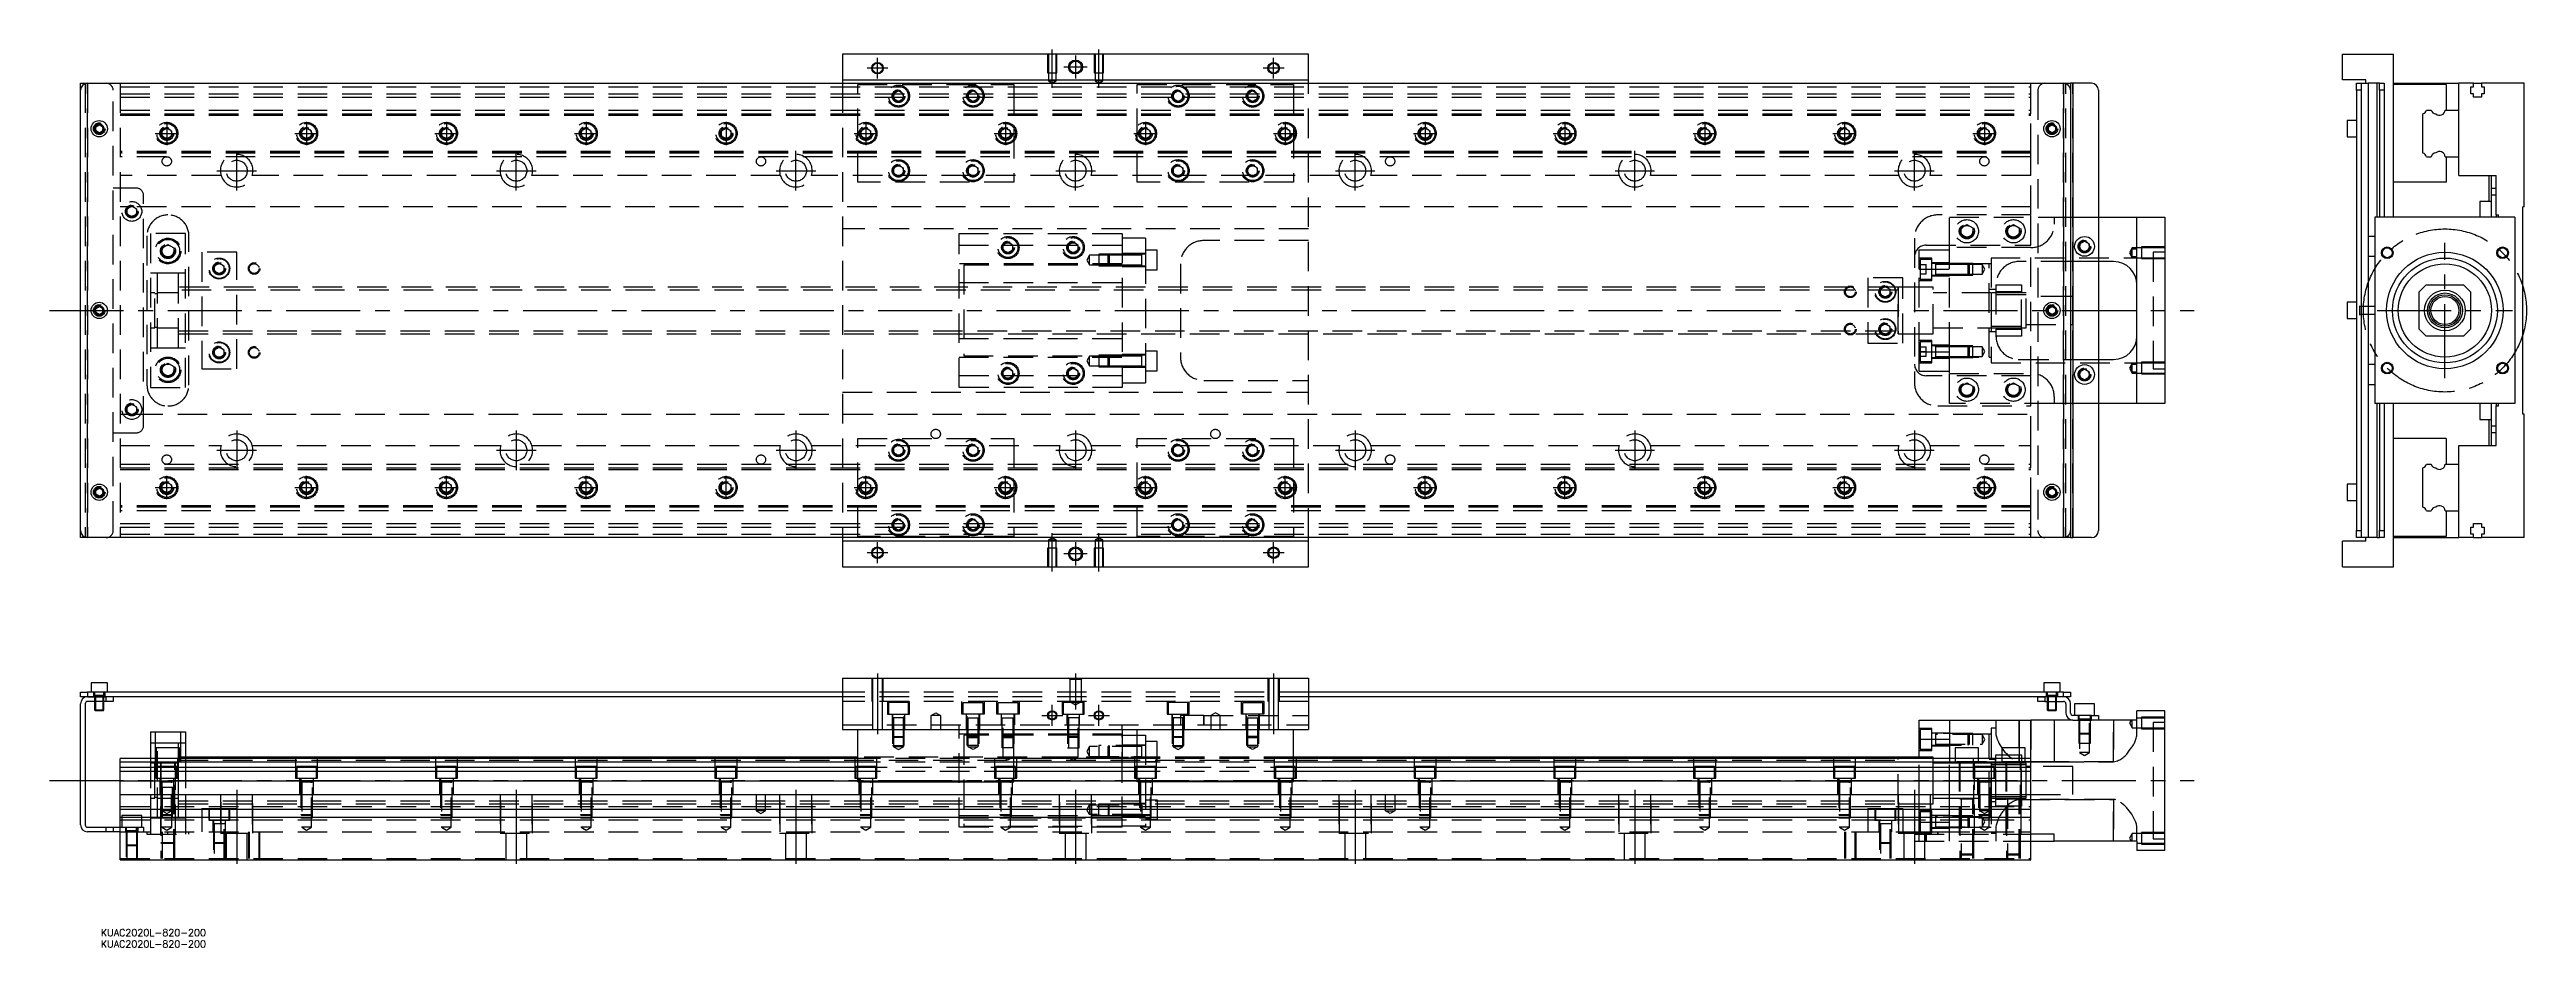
# Model space of a CAD drawing. Extents: x -13 to 1050, y -273 to 112.
import ezdxf

# ---------------------------------------------------------------- set-up
doc = ezdxf.new("R2010")
doc.units = 0
doc.linetypes.add('CENTER', pattern=[50.8, 31.75, -6.35, 6.35, -6.35])
doc.linetypes.add('DASHED', pattern=[19.05, 12.7, -6.35])
doc.layers.get('0').update_dxf_attribs({"linetype": 'CONTINUOUS'})
doc.layers.add('CENTER', color=1, linetype='CENTER')
doc.styles.get("Standard").update_dxf_attribs({"font": 'txt.shx', "height": 3, "bigfont": 'bigfont.shx'})

# ---------------------------------------------------------------- blocks, each defined once
blk = doc.blocks.new('*U2')
at = {"color": 7, "linetype": 'CONTINUOUS'}
blk.add_text('KUAC2020L-820-200', height=3, dxfattribs=at).set_placement((8.7, -268.5))
blk = doc.blocks.new('*U3')
at = {"color": 7, "linetype": 'CONTINUOUS'}
blk.add_text('KUAC2020L-820-200', height=3, dxfattribs=at).set_placement((8.7, -273.4))

msp = doc.modelspace()

# ---------------------------------------------------------------- linework, layer by layer
at = {"color": 7, "linetype": 'CONTINUOUS'}
for p, q in [((527, 110), (327, 110)), ((327, 110), (327, 99)), ((527, 99), (527, 110)), ((970.65, 110), (992.65, 110)), ((970.65, 99), (970.65, 110)), ((992.65, 40), (992.65, 110)), ((0, 94.5), (0, 97.5)), ((0, 97.5), (3, 97.5)), ((3, 97.5), (851, 97.5)), ((327, 99), (527, 99)), ((327, 99), (327, 97.5)), ((527, 97.5), (527, 99)), ((851, 97.5), (854, 97.5)), ((854, 97.5), (854, 94.5)), ((855, 97.5), (854, 97.5)), ((855, 97.5), (855, -97.5)), ((863, 97.5), (855, 97.5)), ((980.65, 99), (970.65, 99)), ((976.65, 97.5), (978.65, 97.5)), ((976.65, 94.5), (976.65, 97.5)), ((978.65, 97.5), (981.65, 97.5)), ((978.65, 97.5), (978.65, 94.5)), ((980.65, 97.5), (980.65, 99)), ((981.65, 97.5), (981.65, 31.75)), ((985.65, 97.5), (981.65, 97.5)), ((985.65, 40), (985.65, 97.5)), ((986.65, 97.5), (985.65, 97.5)), ((986.65, 94.5), (986.65, 97.5)), ((986.65, 97.5), (988.65, 97.5)), ((988.65, 97.5), (988.65, 94.5)), ((992.65, 97.5), (1020.65, 97.5)), ((1015.15, 97), (992.65, 97)), ((1015.15, 97), (1015.15, 86)), ((1020.65, 86), (1020.65, 97.5)), ((1026.95, 97.5), (1020.65, 97.5)), ((1025.8, 96), (1026.95, 96)), ((1025.8, 93), (1025.8, 96)), ((1026.95, 97.5), (1030.35, 97.5)), ((1026.95, 96), (1026.95, 97.5)), ((1030.35, 97.5), (1030.35, 96)), ((1048.65, 97.5), (1030.35, 97.5)), ((1030.35, 96), (1031.5, 96)), ((1031.5, 96), (1031.5, 93)), ((1048.65, 44.5), (1048.65, 97.5)), ((0, -94.5), (0, 94.5)), ((854, 94.5), (854, -94.5)), ((866, 94.5), (866, -94.5)), ((978.65, 94.5), (976.65, 94.5)), ((976.65, 94.5), (976.65, -94.5)), ((978.65, 94.5), (978.65, -94.5)), ((988.65, 94.5), (986.65, 94.5)), ((986.65, 94.5), (986.65, 40)), ((988.65, 94.5), (988.65, 40)), ((1006.689608, 86), (1008.810392, 86)), ((1014.831934, 86), (1020.65, 86)), ((1020.65, 66), (1020.65, 86)), ((1020.65, 66), (1020.65, 86)), ((1026.95, 93), (1025.8, 93)), ((1026.95, 91.5), (1026.95, 93)), ((1030.35, 91.5), (1026.95, 91.5)), ((1030.35, 93), (1030.35, 91.5)), ((1031.5, 93), (1030.35, 93)), ((6.5, 78.866026), (8, 79.73205)), ((6.5, 77.133974), (6.5, 78.866026)), ((8, 76.26795), (6.5, 77.133974)), ((8, 79.73205), (9.5, 78.866026)), ((9.5, 77.133974), (8, 76.26795)), ((9.5, 78.866026), (9.5, 77.133974)), ((844.5, 78.866026), (846, 79.73205)), ((844.5, 77.133974), (844.5, 78.866026)), ((846, 76.26795), (844.5, 77.133974)), ((846, 79.73205), (847.5, 78.866026)), ((847.5, 77.133974), (846, 76.26795)), ((847.5, 78.866026), (847.5, 77.133974)), ((972.65, 81.5), (972.65, 78)), ((976.65, 81.5), (972.65, 81.5)), ((972.65, 78), (972.65, 74.5)), ((972.65, 74.5), (976.65, 74.5)), ((1005.15, 67.539608), (1005.15, 84.460392)), ((1006.689608, 66), (1008.810392, 66)), ((1014.831934, 66), (1020.65, 66)), ((1015.15, 66), (1015.15, 55)), ((1020.65, 58), (1020.65, 66)), ((1015.15, 55), (992.65, 55)), ((1020.65, 58), (1036.65, 58)), ((1033.65, 46.75), (1033.65, 58)), ((1034.65, 52.5), (1034.65, 58)), ((1036.65, 41), (1036.65, 58)), ((1029.65, 46.75), (1029.65, 42.5)), ((1034.65, 46.75), (1029.65, 46.75)), ((1034.65, 49.5), (1034.65, 52.5)), ((1034.65, 52.5), (1036.65, 52.5)), ((1036.65, 49.5), (1034.65, 49.5)), ((1034.65, 40), (1034.65, 49.5)), ((1048.65, 44.5), (1048.15, 44.5)), ((1048.15, -44.5), (1048.15, 44.5)), ((866, 40), (882.5, 40)), ((882.5, 40), (894.5, 40)), ((882.5, -40), (882.5, 40)), ((894.5, 40), (894.5, -40)), ((984.65, 40), (984.65, -40)), ((1044.65, 40), (984.65, 40)), ((1029.65, 42.5), (1029.65, 40)), ((1036.65, 41), (1037.65, 41)), ((1036.65, 41), (1036.65, 40)), ((1037.65, 40), (1037.65, 41)), ((1044.65, 40), (1044.65, -40)), ((858, 28.6547), (860, 29.809402)), ((858, 26.3453), (858, 28.6547)), ((860, 25.190598), (858, 26.3453)), ((860, 29.809402), (862, 28.6547)), ((862, 26.3453), (860, 25.190598)), ((862, 28.6547), (862, 26.3453)), ((981.65, 31.75), (981.65, 27.5)), ((984.65, 31.75), (981.65, 31.75)), ((981.65, 27.5), (981.65, 23.25)), ((981.65, 23.25), (981.65, -23.25)), ((981.65, 23.25), (984.65, 23.25)), ((872.5, 21), (866, 21)), ((1006.65, 11), (1003.65, 8)), ((1006.65, 11), (1022.65, 11)), ((1025.65, 8), (1022.65, 11)), ((6.5, 0.866026), (8, 1.73205)), ((6.5, -0.866026), (6.5, 0.866026)), ((8, 1.73205), (9.5, 0.866026)), ((9.5, 0.866026), (9.5, -0.866026)), ((844.5, 0.866026), (846, 1.73205)), ((844.5, -0.866026), (844.5, 0.866026)), ((846, 1.73205), (847.5, 0.866026)), ((847.5, 0.866026), (847.5, -0.866026)), ((972.65, 3.5), (972.65, 0)), ((976.65, 3.5), (972.65, 3.5)), ((978.05, 2.000006), (978.05, 1.41499)), ((978.05, 2.000006), (978.05, 0)), ((978.05, 2.000006), (978.05, -2.000006)), ((978.64998, 1.65), (978.05, 1.65)), ((978.05, 1.41499), (978.05, 0)), ((980.65, 1.65), (978.65, 1.65)), ((984.65, 1.65), (980.65002, 1.65)), ((1003.65, -8), (1003.65, 8)), ((1025.65, 8), (1025.65, -8)), ((8, -1.73205), (6.5, -0.866026)), ((9.5, -0.866026), (8, -1.73205)), ((846, -1.73205), (844.5, -0.866026)), ((847.5, -0.866026), (846, -1.73205)), ((972.65, 0), (972.65, -3.5)), ((972.65, -3.5), (976.65, -3.5)), ((978.05, 0), (978.05, -1.413444)), ((978.05, -1.413444), (978.05, -2.000006)), ((978.05, -1.65), (978.64998, -1.65)), ((978.65, -1.65), (980.65, -1.65)), ((980.65002, -1.65), (984.65, -1.65)), ((1003.65, -8), (1006.65, -11)), ((1022.65, -11), (1025.65, -8)), ((866, -21), (872.5, -21)), ((1022.65, -11), (1006.65, -11)), ((858, -26.3453), (860, -25.190598)), ((858, -28.6547), (858, -26.3453)), ((860, -29.809402), (858, -28.6547)), ((860, -25.190598), (862, -26.3453)), ((862, -28.6547), (860, -29.809402)), ((862, -26.3453), (862, -28.6547)), ((981.65, -23.25), (981.65, -27.5)), ((984.65, -23.25), (981.65, -23.25)), ((981.65, -27.5), (981.65, -31.75)), ((981.65, -31.75), (981.65, -97.5)), ((981.65, -31.75), (984.65, -31.75)), ((882.5, -40), (866, -40)), ((894.5, -40), (882.5, -40)), ((1044.65, -40), (984.65, -40)), ((985.65, -97.5), (985.65, -40)), ((986.65, -40), (986.65, -94.5)), ((988.65, -40), (988.65, -94.5)), ((992.65, -110), (992.65, -40)), ((1029.65, -40), (1029.65, -42.5)), ((1029.65, -42.5), (1029.65, -46.75)), ((1034.65, -49.5), (1034.65, -40)), ((1036.65, -40), (1036.65, -41)), ((1036.65, -58), (1036.65, -41)), ((1036.65, -41), (1037.65, -41)), ((1037.65, -41), (1037.65, -40)), ((1029.65, -46.75), (1034.65, -46.75)), ((1033.65, -58), (1033.65, -46.75)), ((1034.65, -49.5), (1036.65, -49.5)), ((1034.65, -52.5), (1034.65, -49.5)), ((1036.65, -52.5), (1034.65, -52.5)), ((1034.65, -58), (1034.65, -52.5)), ((1048.65, -44.5), (1048.15, -44.5)), ((1048.65, -97.5), (1048.65, -44.5)), ((1015.15, -55), (992.65, -55)), ((1015.15, -55), (1015.15, -66)), ((1020.65, -66), (1020.65, -58)), ((1020.65, -58), (1036.65, -58)), ((1005.15, -84.460392), (1005.15, -67.539608)), ((1006.689608, -66), (1008.810392, -66)), ((1014.831934, -66), (1020.65, -66)), ((1020.65, -86), (1020.65, -66)), ((1020.65, -86), (1020.65, -66)), ((6.5, -77.133974), (8, -76.26795)), ((6.5, -78.866026), (6.5, -77.133974)), ((8, -79.73205), (6.5, -78.866026)), ((8, -76.26795), (9.5, -77.133974)), ((9.5, -78.866026), (8, -79.73205)), ((9.5, -77.133974), (9.5, -78.866026)), ((844.5, -77.133974), (846, -76.26795)), ((844.5, -78.866026), (844.5, -77.133974)), ((846, -79.73205), (844.5, -78.866026)), ((846, -76.26795), (847.5, -77.133974)), ((847.5, -78.866026), (846, -79.73205)), ((847.5, -77.133974), (847.5, -78.866026)), ((972.65, -74.5), (972.65, -78)), ((976.65, -74.5), (972.65, -74.5)), ((972.65, -78), (972.65, -81.5)), ((972.65, -81.5), (976.65, -81.5)), ((0, -97.5), (0, -94.5)), ((854, -94.5), (854, -97.5)), ((976.65, -94.5), (978.65, -94.5)), ((976.65, -97.5), (976.65, -94.5)), ((978.65, -94.5), (978.65, -97.5)), ((986.65, -97.5), (986.65, -94.5)), ((986.65, -94.5), (988.65, -94.5)), ((988.65, -94.5), (988.65, -97.5)), ((1006.689608, -86), (1008.810392, -86)), ((1014.831934, -86), (1020.65, -86)), ((1015.15, -86), (1015.15, -97)), ((1020.65, -97.5), (1020.65, -86)), ((1025.8, -93), (1026.95, -93)), ((1025.8, -96), (1025.8, -93)), ((1026.95, -91.5), (1030.35, -91.5)), ((1026.95, -93), (1026.95, -91.5)), ((1030.35, -91.5), (1030.35, -93)), ((1030.35, -93), (1031.5, -93)), ((1031.5, -93), (1031.5, -96)), ((3, -97.5), (0, -97.5)), ((851, -97.5), (3, -97.5)), ((327, -97.5), (327, -99)), ((527, -99), (327, -99)), ((327, -99), (327, -110)), ((527, -99), (527, -97.5)), ((527, -110), (527, -99)), ((854, -97.5), (851, -97.5)), ((854, -97.5), (855, -97.5)), ((863, -97.5), (855, -97.5)), ((970.65, -110), (970.65, -99)), ((980.65, -99), (970.65, -99)), ((978.65, -97.5), (976.65, -97.5)), ((981.65, -97.5), (978.65, -97.5)), ((980.65, -99), (980.65, -97.5)), ((985.65, -97.5), (981.65, -97.5)), ((985.65, -97.5), (986.65, -97.5)), ((988.65, -97.5), (986.65, -97.5)), ((1015.15, -97), (992.65, -97)), ((992.65, -97.5), (1020.65, -97.5)), ((1026.95, -97.5), (1020.65, -97.5)), ((1026.95, -96), (1025.8, -96)), ((1026.95, -97.5), (1026.95, -96)), ((1026.95, -97.5), (1030.35, -97.5)), ((1030.35, -96), (1030.35, -97.5)), ((1031.5, -96), (1030.35, -96)), ((1048.65, -97.5), (1030.35, -97.5)), ((327, -110), (527, -110)), ((970.65, -110), (992.65, -110)), ((327, -157.79), (327, -179.79)), ((327, -157.79), (527, -157.79)), ((527, -157.79), (527, -179.79)), ((0, -165.79), (0, -163.79)), ((0, -163.79), (3, -163.79)), ((3, -165.79), (0, -165.79)), ((0, -220.79), (0, -168.79)), ((2, -168.79), (2, -220.79)), ((3, -163.79), (3, -165.79)), ((327, -163.79), (3, -163.79)), ((11, -165.79), (3, -165.79)), ((3, -165.79), (11, -165.79)), ((11, -167.79), (3, -167.79)), ((11.5, -159.79), (4.5, -159.79)), ((4.5, -159.79), (4.5, -163.79)), ((6, -167.79002), (6, -171.44)), ((6.35, -167.79002), (6.35, -171.79)), ((9.65, -171.79), (9.65, -167.79002)), ((10, -171.44), (10, -167.79002)), ((327, -165.79), (11, -165.79)), ((11, -167.79), (11, -165.79)), ((14, -167.79), (11, -167.79)), ((11.5, -163.79), (11.5, -159.79)), ((14, -165.79), (14, -167.79)), ((851, -163.79), (527, -163.79)), ((843, -165.79), (527, -165.79)), ((840, -167.79), (840, -165.79)), ((843, -167.79), (840, -167.79)), ((849.5, -159.79), (842.5, -159.79)), ((842.5, -159.79), (842.5, -163.79)), ((843, -165.79), (843, -167.79)), ((851, -165.79), (843, -165.79)), ((851, -165.79), (843, -165.79)), ((843, -167.79), (851, -167.79)), ((844, -167.79002), (844, -171.44)), ((844.35, -167.79002), (844.35, -171.79)), ((847.65, -171.79), (847.65, -167.79002)), ((848, -171.44), (848, -167.79002)), ((849.5, -163.79), (849.5, -159.79)), ((851, -165.79), (851, -163.79)), ((851, -163.79), (854, -163.79)), ((854, -165.79), (851, -165.79)), ((852, -168.79), (852, -172.79)), ((854, -163.79), (854, -165.79)), ((854, -172.79), (854, -168.79)), ((864.25, -168.79), (855.75, -168.79)), ((855.75, -168.79), (855.75, -173.79)), ((864.25, -173.79), (864.25, -168.79)), ((6, -171.44), (10, -171.44)), ((6, -171.44), (6.35, -171.79)), ((9.65, -171.79), (6.35, -171.79)), ((9.65, -171.79), (10, -171.44)), ((327, -179.79), (527, -179.79)), ((333.5, -202.29), (333.5, -179.79)), ((400.5, -202.29), (400.5, -179.79)), ((447, -179.79), (447, -192.29)), ((453.5, -202.29), (453.5, -179.79)), ((520.5, -202.29), (520.5, -179.79)), ((789, -184.00658), (789, -175.79)), ((789, -175.79), (802, -175.79)), ((802, -175.79), (837, -175.79)), ((802, -175.79), (802, -192.29)), ((837, -192.29), (837, -175.79)), ((847, -175.79), (837, -175.79)), ((844, -171.44), (848, -171.44)), ((844, -171.44), (844.35, -171.79)), ((847.65, -171.79), (844.35, -171.79)), ((855, -175.79), (847, -175.79)), ((847, -175.79), (847, -193.79)), ((847.65, -171.79), (848, -171.44)), ((863, -173.79), (855, -173.79)), ((855, -175.79), (863, -175.79)), ((863, -175.79), (863, -173.79)), ((863, -173.79), (866, -173.79)), ((866, -175.79), (863, -175.79)), ((866, -173.79), (866, -175.79)), ((882.5, -175.79), (866, -175.79)), ((882.5, -175.79), (882.5, -171.79)), ((894.5, -171.79), (882.5, -171.79)), ((894.5, -231.79), (894.5, -171.79)), ((30, -180.79), (45, -180.79)), ((30, -180.79), (30, -192.29)), ((45, -180.79), (45, -192.29)), ((447, -182.29), (453.5, -182.29)), ((789, -184.00658), (802, -184.00658)), ((789, -192.29), (789, -184.00658)), ((814.5, -187.79), (804.5, -187.79)), ((804.5, -187.79), (804.5, -192.29)), ((814.5, -192.29), (814.5, -187.79)), ((834.5, -187.79), (824.5, -187.79)), ((824.5, -187.79), (824.5, -192.29)), ((834.5, -192.29), (834.5, -187.79)), ((333.5, -192.29), (17, -192.29)), ((17, -235.79), (17, -192.29)), ((333.5, -193.829608), (17, -193.829608)), ((17, -195.950392), (333.5, -195.950392)), ((333.5, -197.860532), (17, -197.860532)), ((333.5, -191.79), (45, -191.79)), ((453.5, -192.29), (400.5, -192.29)), ((453.5, -193.829608), (400.5, -193.829608)), ((400.5, -195.950392), (453.5, -195.950392)), ((453.5, -197.860532), (400.5, -197.860532)), ((780, -191.79), (520.5, -191.79)), ((837, -192.29), (520.5, -192.29)), ((837, -193.829608), (520.5, -193.829608)), ((520.5, -195.950392), (837, -195.950392)), ((837, -197.860532), (520.5, -197.860532)), ((780, -191.79), (779.995, -191.79)), ((780, -191.789994), (780, -192.29)), ((789, -191.79), (780, -191.79)), ((780.005, -191.79), (780, -191.79)), ((820, -194.289994), (820, -209.290006)), ((822, -195.04), (820, -195.04)), ((820, -201.79), (820, -209.290006)), ((826.5, -195.04), (822, -195.04)), ((832.5, -195.04), (826.5, -195.04)), ((833, -195.04), (832.5, -195.04)), ((835, -195.04), (833, -195.04)), ((837, -235.79), (837, -192.29)), ((847, -193.79), (837, -193.79)), ((333.5, -201.971934), (17, -201.971934)), ((17, -207.79), (837, -207.79)), ((333.5, -202.29), (400.5, -202.29)), ((453.5, -201.971934), (400.5, -201.971934)), ((520.5, -202.29), (453.5, -202.29)), ((837, -201.971934), (520.5, -201.971934)), ((820, -208.54), (835, -208.54)), ((3, -221.79), (11, -221.79)), ((11, -223.79), (11, -221.79)), ((11, -221.79), (14, -221.79)), ((14, -221.79), (14, -223.79)), ((14, -221.79), (17, -221.79)), ((17, -214.09), (837, -214.09)), ((17, -217.49), (837, -217.49)), ((35, -217.49), (35, -217.79)), ((807, -217.36767), (806.5, -217.36767)), ((11, -223.79), (3, -223.79)), ((14, -223.79), (11, -223.79)), ((17, -223.79), (14, -223.79)), ((24.500006, -223.39), (19.499994, -223.39)), ((24.500006, -223.39), (19.499994, -223.39)), ((24.500006, -223.39), (19.499994, -223.39)), ((847, -224.79), (837, -224.79)), ((837, -227.79), (847, -227.79)), ((847, -227.79), (847, -224.79)), ((882.5, -227.79), (847, -227.79)), ((882.5, -227.79), (882.5, -231.79)), ((894.5, -231.79), (882.5, -231.79)), ((17, -235.79), (837, -235.79))]:
    msp.add_line(p, q, dxfattribs=at)
at = {"color": 3, "linetype": 'DASHED'}
for p, q in [((415.000006, 110), (415.000006, 102)), ((415.35, 110), (415.35, 102)), ((418.65, 102), (418.65, 110)), ((418.999994, 102), (418.999994, 110)), ((435.000006, 110), (435.000006, 102)), ((435.35, 110), (435.35, 102)), ((438.65, 102), (438.65, 110)), ((438.999994, 102), (438.999994, 110)), ((2, 97.5), (2, -97.5)), ((3, 97.5), (3, -97.5)), ((3, -97.5), (3, 97.5)), ((3, -97.5), (3, 97.5)), ((3, 97.5), (3, -97.5)), ((17, 97.5), (17, -97.5)), ((17, 96), (837, 96)), ((327, 97.5), (327, -97.5)), ((333.5, 97), (400.5, 97)), ((333.5, 55), (333.5, 97)), ((400.5, 97), (400.5, 55)), ((415.000006, 102), (418.999994, 102)), ((415.35, 102), (415.35, 98.5)), ((418.65, 98.5), (415.35, 98.5)), ((415.35, 98.5), (417, 97.547372)), ((417, 97.547372), (418.65, 98.5)), ((418.65, 98.5), (418.65, 102)), ((435.000006, 102), (438.999994, 102)), ((435.35, 102), (435.35, 98.5)), ((438.65, 98.5), (435.35, 98.5)), ((435.35, 98.5), (437, 97.547372)), ((437, 97.547372), (438.65, 98.5)), ((438.65, 98.5), (438.65, 102)), ((453.5, 55), (453.5, 97)), ((453.5, 97), (520.5, 97)), ((520.5, 97), (520.5, 55)), ((527, -97.5), (527, 97.5)), ((837, 86), (837, 97.5)), ((851, -97.5), (851, 97.5)), ((851, 97.5), (851, -97.5)), ((852, -97.5), (852, 97.5)), ((855, -97.5), (855, 97.5)), ((14, -94.5), (14, 94.5)), ((17, 93), (837, 93)), ((17, 91.5), (837, 91.5)), ((17, 86), (837, 86)), ((348.5, 92), (348.512884, 92.253488)), ((349, 93.1547), (351, 94.309402)), ((349, 90.8453), (349, 93.1547)), ((351, 89.690598), (349, 90.8453)), ((351, 94.309402), (353, 93.1547)), ((353, 90.8453), (351, 89.690598)), ((353, 93.1547), (353, 90.8453)), ((381, 93.1547), (383, 94.309402)), ((381, 90.8453), (381, 93.1547)), ((383, 89.690598), (381, 90.8453)), ((383, 94.309402), (385, 93.1547)), ((385, 90.8453), (383, 89.690598)), ((385, 93.1547), (385, 90.8453)), ((385.483582, 92.286038), (385.5, 92)), ((469, 93.1547), (471, 94.309402)), ((469, 90.8453), (469, 93.1547)), ((471, 89.690598), (469, 90.8453)), ((471, 94.309402), (473, 93.1547)), ((473, 90.8453), (471, 89.690598)), ((473, 93.1547), (473, 90.8453)), ((473.483582, 92.286038), (473.5, 92)), ((501, 93.1547), (503, 94.309402)), ((501, 90.8453), (501, 93.1547)), ((503, 89.690598), (501, 90.8453)), ((503, 94.309402), (505, 93.1547)), ((505, 90.8453), (503, 89.690598)), ((505, 93.1547), (505, 90.8453)), ((505.483582, 92.286038), (505.5, 92)), ((837, 84.460392), (837, 86)), ((840, 94.5), (840, -94.5)), ((6, 78), (6.023172, 78.30356)), ((17, 84.460392), (837, 84.460392)), ((17, 84.403994), (837, 84.403994)), ((17, 83.8), (837, 83.8)), ((34.5, 76), (34.534018, 76.411016)), ((35, 77.1547), (37, 78.309402)), ((35, 74.8453), (35, 77.1547)), ((37, 73.690598), (35, 74.8453)), ((37, 78.309402), (39, 77.1547)), ((39, 74.8453), (37, 73.690598)), ((39, 77.1547), (39, 74.8453)), ((95, 77.1547), (97, 78.309402)), ((95, 74.8453), (95, 77.1547)), ((97, 73.690598), (95, 74.8453)), ((97, 78.309402), (99, 77.1547)), ((99, 74.8453), (97, 73.690598)), ((99, 77.1547), (99, 74.8453)), ((99.483582, 76.286038), (99.5, 76)), ((155, 77.1547), (157, 78.309402)), ((155, 74.8453), (155, 77.1547)), ((157, 73.690598), (155, 74.8453)), ((157, 78.309402), (159, 77.1547)), ((159, 74.8453), (157, 73.690598)), ((159, 77.1547), (159, 74.8453)), ((159.483582, 76.286038), (159.5, 76)), ((215, 77.1547), (217, 78.309402)), ((215, 74.8453), (215, 77.1547)), ((217, 73.690598), (215, 74.8453)), ((217, 78.309402), (219, 77.1547)), ((219, 74.8453), (217, 73.690598)), ((219, 77.1547), (219, 74.8453)), ((219.483582, 76.286038), (219.5, 76)), ((275, 77.1547), (277, 78.309402)), ((275, 74.8453), (275, 77.1547)), ((277, 73.690598), (275, 74.8453)), ((277, 78.309402), (279, 77.1547)), ((279, 74.8453), (277, 73.690598)), ((279, 77.1547), (279, 74.8453)), ((279.483582, 76.286038), (279.5, 76)), ((334.5, 76), (334.534018, 76.411016)), ((335, 77.1547), (337, 78.309402)), ((335, 74.8453), (335, 77.1547)), ((337, 73.690598), (335, 74.8453)), ((337, 78.309402), (339, 77.1547)), ((339, 74.8453), (337, 73.690598)), ((339, 77.1547), (339, 74.8453)), ((395, 77.1547), (397, 78.309402)), ((395, 74.8453), (395, 77.1547)), ((397, 73.690598), (395, 74.8453)), ((397, 78.309402), (399, 77.1547)), ((399, 74.8453), (397, 73.690598)), ((399, 77.1547), (399, 74.8453)), ((399.483582, 76.286038), (399.5, 76)), ((455, 77.1547), (457, 78.309402)), ((455, 74.8453), (455, 77.1547)), ((457, 73.690598), (455, 74.8453)), ((457, 78.309402), (459, 77.1547)), ((459, 74.8453), (457, 73.690598)), ((459, 77.1547), (459, 74.8453)), ((459.483582, 76.286038), (459.5, 76)), ((514.5, 76), (514.534018, 76.411016)), ((515, 77.1547), (517, 78.309402)), ((515, 74.8453), (515, 77.1547)), ((517, 73.690598), (515, 74.8453)), ((517, 78.309402), (519, 77.1547)), ((519, 74.8453), (517, 73.690598)), ((519, 77.1547), (519, 74.8453)), ((574.5, 76), (574.534018, 76.411016)), ((575, 77.1547), (577, 78.309402)), ((575, 74.8453), (575, 77.1547)), ((577, 73.690598), (575, 74.8453)), ((577, 78.309402), (579, 77.1547)), ((579, 74.8453), (577, 73.690598)), ((579, 77.1547), (579, 74.8453)), ((635, 77.1547), (637, 78.309402)), ((635, 74.8453), (635, 77.1547)), ((637, 73.690598), (635, 74.8453)), ((637, 78.309402), (639, 77.1547)), ((639, 74.8453), (637, 73.690598)), ((639, 77.1547), (639, 74.8453)), ((639.483582, 76.286038), (639.5, 76)), ((695, 77.1547), (697, 78.309402)), ((695, 74.8453), (695, 77.1547)), ((697, 73.690598), (695, 74.8453)), ((697, 78.309402), (699, 77.1547)), ((699, 74.8453), (697, 73.690598)), ((699, 77.1547), (699, 74.8453)), ((699.483582, 76.286038), (699.5, 76)), ((755, 77.1547), (757, 78.309402)), ((755, 74.8453), (755, 77.1547)), ((757, 73.690598), (755, 74.8453)), ((757, 78.309402), (759, 77.1547)), ((759, 74.8453), (757, 73.690598)), ((759, 77.1547), (759, 74.8453)), ((759.483582, 76.286038), (759.5, 76)), ((814.5, 76), (814.534018, 76.411016)), ((815, 77.1547), (817, 78.309402)), ((815, 74.8453), (815, 77.1547)), ((817, 73.690598), (815, 74.8453)), ((817, 78.309402), (819, 77.1547)), ((819, 74.8453), (817, 73.690598)), ((819, 77.1547), (819, 74.8453)), ((837, 67.539608), (837, 84.460392)), ((847.973226, 78.326156), (848, 78)), ((837, 68.2), (17, 68.2)), ((837, 67.596006), (17, 67.596006)), ((837, 67.539608), (17, 67.539608)), ((837, 66), (17, 66)), ((837, 66), (837, 67.539608)), ((837, 58), (837, 66)), ((60.291796, 58), (17, 58)), ((180.291796, 58), (73.708204, 58)), ((300.291796, 58), (193.708204, 58)), ((420.291796, 58), (313.708204, 58)), ((400.5, 55), (333.5, 55)), ((349, 61.1547), (351, 62.309402)), ((349, 58.8453), (349, 61.1547)), ((351, 57.690598), (349, 58.8453)), ((351, 62.309402), (353, 61.1547)), ((353, 58.8453), (351, 57.690598)), ((353, 61.1547), (353, 58.8453)), ((353.483582, 60.286038), (353.5, 60)), ((380.5, 60), (380.518502, 60.303588)), ((381, 61.1547), (383, 62.309402)), ((381, 58.8453), (381, 61.1547)), ((383, 57.690598), (381, 58.8453)), ((383, 62.309402), (385, 61.1547)), ((385, 58.8453), (383, 57.690598)), ((385, 61.1547), (385, 58.8453)), ((540.291796, 58), (433.708204, 58)), ((520.5, 55), (453.5, 55)), ((469, 61.1547), (471, 62.309402)), ((469, 58.8453), (469, 61.1547)), ((471, 57.690598), (469, 58.8453)), ((471, 62.309402), (473, 61.1547)), ((473, 58.8453), (471, 57.690598)), ((473, 61.1547), (473, 58.8453)), ((473.483582, 60.286038), (473.5, 60)), ((500.5, 60), (500.512884, 60.253488)), ((501, 61.1547), (503, 62.309402)), ((501, 58.8453), (501, 61.1547)), ((503, 57.690598), (501, 58.8453)), ((503, 62.309402), (505, 61.1547)), ((505, 58.8453), (503, 57.690598)), ((505, 61.1547), (505, 58.8453)), ((660.291796, 58), (553.708204, 58)), ((780.291796, 58), (673.708204, 58)), ((837, 58), (793.708204, 58)), ((837, 41), (837, 58)), ((24, 52.5), (14, 52.5)), ((21.359688, 44.5), (17, 44.5)), ((20, 43.6547), (22, 44.809402)), ((20, 41.3453), (20, 43.6547)), ((22, 44.809402), (24, 43.6547)), ((837, 44.5), (22.640312, 44.5)), ((24, 43.6547), (24, 41.3453)), ((24.483582, 42.786038), (24.5, 42.5)), ((27, -49.5), (27, 49.5)), ((22, 40.190598), (20, 41.3453)), ((24, 41.3453), (22, 40.190598)), ((28.5, 32), (28.5, -32)), ((45, 33), (30, 33)), ((30, 33), (30, -33)), ((45, -33), (45, 33)), ((46.5, -32), (46.5, 32)), ((527, 35), (327, 35)), ((377, 33), (447, 33)), ((377, -33), (377, 33)), ((447, 33), (447, -33)), ((837, 41), (797, 41)), ((802, 27), (802, 40)), ((802, 40), (847, 40)), ((806.5, 34), (806.520026, 34.346056)), ((807, 35.443376), (809.5, 36.886752)), ((807, 32.556624), (807, 35.443376)), ((809.5, 31.113248), (807, 32.556624)), ((809.5, 36.886752), (812, 35.443376)), ((812, 32.556624), (809.5, 31.113248)), ((812, 35.443376), (812, 32.556624)), ((827, 35.443376), (829.5, 36.886752)), ((827, 32.556624), (827, 35.443376)), ((829.5, 31.113248), (827, 32.556624)), ((829.5, 36.886752), (832, 35.443376)), ((832, 32.556624), (829.5, 31.113248)), ((832, 35.443376), (832, 32.556624)), ((832.477798, 34.364306), (832.5, 34)), ((837, 28), (837, 41)), ((847, 40), (847, 37)), ((847, 40), (854, 40)), ((854, 40), (866, 40)), ((35, 26.943376), (37.5, 28.386752)), ((35, 24.056624), (35, 26.943376)), ((37.5, 22.613248), (35, 24.056624)), ((37.5, 28.386752), (40, 26.943376)), ((40, 24.056624), (37.5, 22.613248)), ((40, 26.943376), (40, 24.056624)), ((40.477798, 25.864306), (40.5, 25.5)), ((52, 25), (52, -25)), ((67, 25), (52, 25)), ((67, -25), (67, 25)), ((377, 28), (447, 28)), ((395.5, 27), (395.518502, 27.303588)), ((396, 28.1547), (398, 29.309402)), ((396, 25.8453), (396, 28.1547)), ((398, 24.690598), (396, 25.8453)), ((398, 29.309402), (400, 28.1547)), ((400, 25.8453), (398, 24.690598)), ((400, 28.1547), (400, 25.8453)), ((424, 28.1547), (426, 29.309402)), ((424, 25.8453), (424, 28.1547)), ((426, 24.690598), (424, 25.8453)), ((426, 29.309402), (428, 28.1547)), ((428, 25.8453), (426, 24.690598)), ((428, 28.1547), (428, 25.8453)), ((428.483582, 27.286038), (428.5, 27)), ((433, 23.750636), (431.787564, 21.650636)), ((431.787564, 21.650636), (433, 19.550636)), ((433, 19.550636), (433, 23.750636)), ((437, 23.750636), (433, 23.750636)), ((437, 24.15063), (437, 19.15064)), ((441.39998, 24.15063), (437, 24.15063)), ((440.99998, 23.750636), (437, 23.750636)), ((441.4, 24.150636), (441, 23.750636)), ((441, 19.550636), (441, 23.750636)), ((447, 23.750636), (441, 23.750636)), ((447, 23.750636), (441, 23.750636)), ((441.4, 24.150636), (441.4, 19.150636)), ((447, 24.150636), (441.4, 24.150636)), ((447, 24.15063), (441.4, 24.15063)), ((457, 31), (447, 31)), ((457, 24.400636), (447, 24.400636)), ((457, 24.098756), (447, 24.098756)), ((455.405, 24.150636), (447.00002, 24.150636)), ((455.4, 23.750636), (447.00002, 23.750636)), ((457, 24.150636), (455.395, 24.150636)), ((455.4, 19.15063), (455.4, 24.15064)), ((455.4, 19.15063), (455.4, 24.15064)), ((455.4, 23.893236), (455.4, 24.150636)), ((455.4, 24.150636), (455.4, 23.893186)), ((457, 31), (457, 24.098756)), ((462, 25.900636), (457, 25.900636)), ((457, 24.098756), (457, -24.098756)), ((462, 17.400636), (462, 25.900636)), ((527, 30), (482, 30)), ((787, 31), (787, -31)), ((789, 17.78342), (789, 26)), ((789, 26), (802, 26)), ((794.5, 22.42767), (789, 22.42767)), ((789.5, 21.92767), (789.5, 13.42767)), ((794.5, 21.92767), (789.5, 21.92767)), ((792, 28), (837, 28)), ((794.5, 12.92767), (794.5, 22.42767)), ((837, 27), (802, 27)), ((802, 17.78342), (802, 27)), ((802, 17.78342), (802, 26)), ((820, 22.5), (820, -22.5)), ((889.5, 22.5), (820, 22.5)), ((837, -28), (837, 28)), ((862.483582, 27.786038), (862.5, 27.5)), ((880.5, 26.848738), (879.287564, 24.748738)), ((879.287564, 24.748738), (880.5, 22.648738)), ((880.016436, 24.911344), (880.060666, 25.226886)), ((880.060666, 25.226886), (880.163852, 25.611128)), ((880.163852, 25.611128), (880.302956, 25.985522)), ((880.302956, 25.985522), (880.5, 26.435254)), ((884.5, 26.848738), (880.5, 26.848738)), ((880.5, 26.435254), (880.5, 26.848738)), ((880.5, 23.06222), (880.5, 26.435794)), ((880.5, 26.435254), (882.5, 26.435254)), ((880.5, 22.648738), (880.5, 23.06222)), ((882.5, 23.06222), (880.5, 23.06222)), ((880.5, 22.648738), (884.5, 22.648738)), ((884.5, 27.248732), (884.5, 22.248742)), ((894.5, 27.248732), (884.5, 27.248732)), ((894.5, 26.848738), (884.5, 26.848738)), ((884.5, 22.648738), (894.5, 22.648738)), ((884.5, 22.248742), (894.5, 22.248742)), ((889.5, 25), (889.5, -25)), ((894.5, 25), (889.5, 25)), ((33, 16), (30, 16)), ((33, -16), (33, 16)), ((42, 16), (33, 16)), ((42, 16), (33, 16)), ((42, -16), (42, 16)), ((45, 16), (42, 16)), ((57.5, 19.1547), (59.5, 20.309402)), ((57.5, 16.8453), (57.5, 19.1547)), ((59.5, 15.690598), (57.5, 16.8453)), ((59.5, 20.309402), (61.5, 19.1547)), ((61.5, 16.8453), (59.5, 15.690598)), ((61.5, 19.1547), (61.5, 16.8453)), ((61.983582, 18.286038), (62, 18)), ((447, 20), (377, 20)), ((377, 12), (447, 12)), ((379, 19.5), (379, -19.5)), ((447, 19.5), (379, 19.5)), ((433, 19.550636), (437, 19.550636)), ((437, 19.550636), (440.99998, 19.550636)), ((437, 19.15064), (441.39998, 19.15064)), ((441, 19.550636), (447, 19.550636)), ((441, 19.550636), (441.4, 19.150636)), ((441, 19.550636), (447, 19.550636)), ((441.4, 19.15064), (447, 19.15064)), ((441.4, 19.150636), (447, 19.150636)), ((447, 18.900636), (457, 18.900636)), ((447.00002, 19.550636), (455.4, 19.550636)), ((447.00002, 19.150636), (455.405, 19.150636)), ((455.395, 19.150636), (457, 19.150636)), ((455.4, 19.408102), (455.4, 19.150636)), ((455.4, 19.150636), (455.4, 19.408084)), ((457, 17.400636), (462, 17.400636)), ((472, 20), (472, -20)), ((782, 14), (767, 14)), ((767, 14), (767, -14)), ((782, -14), (782, 14)), ((789, -17.78342), (789, 17.78342)), ((789, 17.78342), (802, 17.78342)), ((789, 12.92767), (794.5, 12.92767)), ((789.5, 19.67767), (792, 19.67767)), ((789.5, 17.67767), (792, 17.67767)), ((789.5, 15.67767), (792, 15.67767)), ((789.5, 13.42767), (794.5, 13.42767)), ((792, 17.67767), (792, 19.67767)), ((792, 15.67767), (792, 17.67767)), ((802, 20.42767), (794.5, 20.42767)), ((796.105, 20.17767), (794.5, 20.17767)), ((794.5, 15.17767), (796.105, 15.17767)), ((794.5, 14.92767), (802, 14.92767)), ((801.99998, 20.17767), (796.095, 20.17767)), ((796.095, 15.17767), (801.99998, 15.17767)), ((796.1, 20.177674), (796.1, 15.177664)), ((796.1, 20.177674), (796.1, 15.177664)), ((796.1, 20.177674), (796.1, 15.177664)), ((796.1, 20.17767), (796.1, 19.92022)), ((796.1, 19.920202), (796.1, 20.17767)), ((796.1, 19.92022), (796.1, 15.435068)), ((801.99998, 19.77767), (796.1, 19.77767)), ((796.1, 15.57767), (801.99998, 15.57767)), ((796.1, 15.17767), (796.1, 15.435118)), ((796.1, 15.435068), (796.1, 15.17767)), ((810.1, 20.17767), (802, 20.17767)), ((810.1, 20.177664), (802, 20.177664)), ((819, 20), (802, 20)), ((819, 20), (802, 20)), ((810.5, 19.77767), (802, 19.77767)), ((810.5, 19.77767), (802, 19.77767)), ((802, -17.78342), (802, 17.78342)), ((802, -17.78342), (802, 17.78342)), ((802, 15.57767), (810.5, 15.57767)), ((802, 15.57767), (810.5, 15.57767)), ((802, 15.177674), (810.1, 15.177674)), ((802, 15.17767), (810.1, 15.17767)), ((810.1, 15.17767), (810.1, 20.17767)), ((810.5, 19.77767), (810.1, 20.17767)), ((810.1, 15.17767), (810.5, 15.57767)), ((812, 20.177664), (810.10002, 20.177664)), ((810.10002, 15.177674), (812, 15.177674)), ((810.5, 19.77767), (810.5, 15.57767)), ((812, 19.77767), (810.50002, 19.77767)), ((810.50002, 15.57767), (812, 15.57767)), ((812, 15.177674), (812, 20.177664)), ((816, 19.77767), (812, 19.77767)), ((812, 15.57767), (816, 15.57767)), ((816, 19.77767), (816, 15.57767)), ((817.212436, 17.67767), (816, 19.77767)), ((816, 15.57767), (817.212436, 17.67767)), ((819, -20), (819, 20)), ((820, 20), (819, 20)), ((822, 11), (833, 11)), ((822, 11), (822, -11)), ((854, 21), (832, 21)), ((833, 11), (833, 8)), ((866, 21), (854, 21)), ((9.973226, 0.326156), (10, 0)), ((31.85, 7.5), (30, 7.5)), ((31.85, -7.5), (31.85, 7.5)), ((33, 7.15), (31.85, 7.15)), ((42, 7.5), (33, 7.5)), ((42, 7.5), (33, 7.5)), ((378.99998, 10), (42, 10)), ((780, 8.75), (42, 8.75)), ((457, 10), (379, 10)), ((457, 10), (379, 10)), ((457, 9.999994), (379, 9.999994)), ((780.005, 10), (457.00002, 10)), ((772, 8), (772.018502, 8.303588)), ((772.5, 9.1547), (774.5, 10.309402)), ((772.5, 6.8453), (772.5, 9.1547)), ((774.5, 5.690598), (772.5, 6.8453)), ((774.5, 10.309402), (776.5, 9.1547)), ((776.5, 6.8453), (774.5, 5.690598)), ((776.5, 9.1547), (776.5, 6.8453)), ((789, 10), (779.995, 10)), ((780, 10.000006), (780, -10.000006)), ((780, 10.000006), (780, -10.000006)), ((780, -10), (780, 10)), ((780, 10), (780, 8.95261)), ((795, 10), (789, 10)), ((795, 10), (789, 10)), ((795, -10), (795, 10)), ((795, -10), (795, 10)), ((820.005, 7.5), (795, 7.5)), ((819.995, 7.5), (795, 7.5)), ((822, 9), (819, 9)), ((833, 7.5), (819.995, 7.5)), ((820.005, 7.5), (819.995, 7.5)), ((820, 7.500006), (820, -7.500006)), ((835, 6.75), (820, 6.75)), ((833, 7.5), (820.005, 7.5)), ((833, 8), (822, 8)), ((833, -8), (833, 8)), ((835, 7.5), (833, 7.5)), ((835, -7.5), (835, 7.5)), ((854, 6), (835, 6)), ((844, 0), (844.030168, 0.346066)), ((855, 6), (854, 6)), ((855, -6), (855, 6)), ((30, -7.5), (31.85, -7.5)), ((31.85, -7.15), (33, -7.15)), ((33, -7.5), (42, -7.5)), ((33, -7.5), (42, -7.5)), ((42, -8.75), (780, -8.75)), ((42, -10), (378.99998, -10)), ((379, -9.999994), (457, -9.999994)), ((379, -10), (457, -10)), ((379, -10), (457, -10)), ((457.00002, -10), (780.005, -10)), ((772.5, -6.8453), (774.5, -5.690598)), ((772.5, -9.1547), (772.5, -6.8453)), ((774.5, -10.309402), (772.5, -9.1547)), ((774.5, -5.690598), (776.5, -6.8453)), ((776.5, -9.1547), (774.5, -10.309402)), ((776.5, -6.8453), (776.5, -9.1547)), ((776.983582, -7.713962), (777, -8)), ((779.995, -10), (789, -10)), ((780, -8.95261), (780, -9.999498)), ((780, -9.999498), (780, -10)), ((789, -10), (795, -10)), ((789, -10), (795, -10)), ((795, -7.5), (820.005, -7.5)), ((795, -7.5), (819.995, -7.5)), ((819, -9), (822, -9)), ((819.995, -7.5), (833, -7.5)), ((819.995, -7.5), (820.005, -7.5)), ((820, -6.75), (835, -6.75)), ((820.005, -7.5), (833, -7.5)), ((822, -8), (833, -8)), ((833, -7.5), (835, -7.5)), ((833, -8), (833, -11)), ((835, -6), (854, -6)), ((854, -6), (855, -6)), ((30, -16), (33, -16)), ((33, -16), (42, -16)), ((33, -16), (42, -16)), ((42, -16), (45, -16)), ((57.5, -16.8453), (59.5, -15.690598)), ((57.5, -19.1547), (57.5, -16.8453)), ((59.5, -20.309402), (57.5, -19.1547)), ((59.5, -15.690598), (61.5, -16.8453)), ((61.5, -19.1547), (59.5, -20.309402)), ((61.5, -16.8453), (61.5, -19.1547)), ((61.983582, -17.713962), (62, -18)), ((377, -12), (447, -12)), ((377, -20), (447, -20)), ((379, -19.5), (447, -19.5)), ((433, -19.550636), (431.787564, -21.650636)), ((433, -23.750636), (433, -19.550636)), ((437, -19.550636), (433, -19.550636)), ((437, -19.15064), (437, -24.15063)), ((441.39998, -19.15064), (437, -19.15064)), ((440.99998, -19.550636), (437, -19.550636)), ((441.4, -19.150636), (441, -19.550636)), ((441, -23.750636), (441, -19.550636)), ((447, -19.550636), (441, -19.550636)), ((447, -19.550636), (441, -19.550636)), ((441.4, -19.150636), (441.4, -24.150636)), ((447, -19.150636), (441.4, -19.150636)), ((447, -19.15064), (441.4, -19.15064)), ((457, -18.900636), (447, -18.900636)), ((455.405, -19.150636), (447.00002, -19.150636)), ((455.4, -19.550636), (447.00002, -19.550636)), ((457, -19.150636), (455.395, -19.150636)), ((455.4, -24.15064), (455.4, -19.15063)), ((455.4, -24.15064), (455.4, -19.15063)), ((455.4, -19.550636), (455.4, -19.15063)), ((455.4, -19.408034), (455.4, -19.150636)), ((455.4, -19.150636), (455.4, -19.408084)), ((462, -17.400636), (457, -17.400636)), ((462, -25.900636), (462, -17.400636)), ((767, -14), (782, -14)), ((794.5, -12.92767), (789, -12.92767)), ((789, -17.78342), (802, -17.78342)), ((789, -26), (789, -17.78342)), ((789.5, -13.42767), (789.5, -21.92767)), ((794.5, -13.42767), (789.5, -13.42767)), ((789.5, -15.67767), (792, -15.67767)), ((789.5, -17.67767), (792, -17.67767)), ((789.5, -19.67767), (792, -19.67767)), ((792, -17.67767), (792, -15.67767)), ((792, -19.67767), (792, -17.67767)), ((794.5, -22.42767), (794.5, -12.92767)), ((802, -14.92767), (794.5, -14.92767)), ((796.105, -15.17767), (794.5, -15.17767)), ((794.5, -20.17767), (796.105, -20.17767)), ((794.5, -20.42767), (802, -20.42767)), ((801.99998, -15.17767), (796.095, -15.17767)), ((796.095, -20.17767), (801.99998, -20.17767)), ((796.1, -15.177664), (796.1, -20.177674)), ((796.1, -15.177664), (796.1, -20.177674)), ((796.1, -15.17767), (796.1, -15.435118)), ((796.1, -15.435136), (796.1, -15.17767)), ((796.1, -15.435118), (796.1, -19.920272)), ((801.99998, -15.57767), (796.1, -15.57767)), ((796.1, -19.77767), (801.99998, -19.77767)), ((796.1, -20.17767), (796.1, -19.92022)), ((796.1, -19.920272), (796.1, -20.17767)), ((810.1, -15.17767), (802, -15.17767)), ((810.1, -15.177674), (802, -15.177674)), ((810.5, -15.57767), (802, -15.57767)), ((810.5, -15.57767), (802, -15.57767)), ((802, -26), (802, -17.78342)), ((802, -27), (802, -17.78342)), ((802, -19.77767), (810.5, -19.77767)), ((802, -19.77767), (810.5, -19.77767)), ((802, -20), (819, -20)), ((802, -20), (819, -20)), ((802, -20.177664), (810.1, -20.177664)), ((802, -20.17767), (810.1, -20.17767)), ((810.1, -20.17767), (810.1, -15.17767)), ((810.5, -15.57767), (810.1, -15.17767)), ((810.1, -20.17767), (810.5, -19.77767)), ((812, -15.177674), (810.10002, -15.177674)), ((810.10002, -20.177664), (812, -20.177664)), ((810.5, -15.57767), (810.5, -19.77767)), ((812, -15.57767), (810.50002, -15.57767)), ((810.50002, -19.77767), (812, -19.77767)), ((812, -20.177664), (812, -15.177674)), ((816, -15.57767), (812, -15.57767)), ((812, -19.77767), (816, -19.77767)), ((816, -15.57767), (816, -19.77767)), ((817.212436, -17.67767), (816, -15.57767)), ((816, -19.77767), (817.212436, -17.67767)), ((819, -20), (820, -20)), ((833, -11), (822, -11)), ((831.477666, -20.98635), (832, -21)), ((832, -21), (854, -21)), ((854, -21), (866, -21)), ((35, -24.056624), (37.5, -22.613248)), ((35, -26.943376), (35, -24.056624)), ((37.5, -28.386752), (35, -26.943376)), ((37.5, -22.613248), (40, -24.056624)), ((40, -26.943376), (37.5, -28.386752)), ((40, -24.056624), (40, -26.943376)), ((40.477798, -25.135694), (40.5, -25.5)), ((52, -25), (67, -25)), ((447, -28), (377, -28)), ((395.5, -27), (395.518502, -26.696412)), ((396, -25.8453), (398, -24.690598)), ((396, -28.1547), (396, -25.8453)), ((398, -29.309402), (396, -28.1547)), ((398, -24.690598), (400, -25.8453)), ((400, -28.1547), (398, -29.309402)), ((400, -25.8453), (400, -28.1547)), ((424, -25.8453), (426, -24.690598)), ((424, -28.1547), (424, -25.8453)), ((426, -29.309402), (424, -28.1547)), ((426, -24.690598), (428, -25.8453)), ((428, -28.1547), (426, -29.309402)), ((428, -25.8453), (428, -28.1547)), ((428.483582, -26.713962), (428.5, -27)), ((431.787564, -21.650636), (433, -23.750636)), ((433, -23.750636), (437, -23.750636)), ((437, -23.750636), (440.99998, -23.750636)), ((437, -24.15063), (441.39998, -24.15063)), ((441, -23.750636), (447, -23.750636)), ((441, -23.750636), (441.4, -24.150636)), ((441, -23.750636), (447, -23.750636)), ((441.4, -24.15063), (447, -24.15063)), ((441.4, -24.150636), (447, -24.150636)), ((457, -24.098756), (447, -24.098756)), ((447, -24.400636), (457, -24.400636)), ((447, -31), (457, -31)), ((447.00002, -23.750636), (455.4, -23.750636)), ((447.00002, -24.150636), (455.405, -24.150636)), ((455.395, -24.150636), (457, -24.150636)), ((455.4, -24.15064), (455.4, -23.750636)), ((455.4, -23.893168), (455.4, -24.150636)), ((455.4, -24.150636), (455.4, -23.893186)), ((457, -24.098756), (457, -31)), ((457, -25.900636), (462, -25.900636)), ((482, -30), (527, -30)), ((789, -22.42767), (794.5, -22.42767)), ((789, -26), (802, -26)), ((789.5, -21.92767), (794.5, -21.92767)), ((837, -28), (792, -28)), ((802, -27), (837, -27)), ((802, -40), (802, -27)), ((807, -32.556624), (809.5, -31.113248)), ((809.5, -31.113248), (812, -32.556624)), ((820, -22.5), (889.5, -22.5)), ((827, -32.556624), (829.5, -31.113248)), ((829.5, -31.113248), (832, -32.556624)), ((837, -41), (837, -28)), ((862.483582, -27.213962), (862.5, -27.5)), ((880.5, -22.648738), (879.287564, -24.748738)), ((879.287564, -24.748738), (880.5, -26.848738)), ((880.016436, -24.586132), (880.060666, -24.27059)), ((880.060666, -24.27059), (880.163852, -23.886348)), ((880.163852, -23.886348), (880.302956, -23.511954)), ((880.302956, -23.511954), (880.5, -23.06222)), ((884.5, -22.648738), (880.5, -22.648738)), ((880.5, -23.06222), (880.5, -22.648738)), ((880.5, -26.435254), (880.5, -23.06168)), ((880.5, -23.06222), (882.5, -23.06222)), ((880.5, -26.848738), (880.5, -26.435254)), ((882.5, -26.435254), (880.5, -26.435254)), ((880.5, -26.848738), (884.5, -26.848738)), ((884.5, -22.248742), (884.5, -27.248732)), ((894.5, -22.248742), (884.5, -22.248742)), ((894.5, -22.648738), (884.5, -22.648738)), ((884.5, -26.848738), (894.5, -26.848738)), ((884.5, -27.248732), (894.5, -27.248732)), ((889.5, -25), (894.5, -25)), ((20, -41.3453), (22, -40.190598)), ((20, -43.6547), (20, -41.3453)), ((22, -40.190598), (24, -41.3453)), ((24, -41.3453), (24, -43.6547)), ((24.483582, -42.213962), (24.5, -42.5)), ((30, -33), (45, -33)), ((327, -35), (527, -35)), ((447, -33), (377, -33)), ((797, -41), (837, -41)), ((847, -40), (802, -40)), ((807, -35.443376), (807, -32.556624)), ((809.5, -36.886752), (807, -35.443376)), ((812, -35.443376), (809.5, -36.886752)), ((812, -32.556624), (812, -35.443376)), ((812.477798, -33.635694), (812.5, -34)), ((827, -35.443376), (827, -32.556624)), ((829.5, -36.886752), (827, -35.443376)), ((832, -35.443376), (829.5, -36.886752)), ((832, -32.556624), (832, -35.443376)), ((832.477798, -33.635694), (832.5, -34)), ((837, -58), (837, -41)), ((847, -37), (847, -40)), ((854, -40), (847, -40)), ((866, -40), (854, -40)), ((14, -52.5), (24, -52.5)), ((17, -44.5), (21.359688, -44.5)), ((22, -44.809402), (20, -43.6547)), ((24, -43.6547), (22, -44.809402)), ((22.640312, -44.5), (837, -44.5)), ((17, -58), (60.291796, -58)), ((73.708204, -58), (180.291796, -58)), ((193.708204, -58), (300.291796, -58)), ((313.708204, -58), (420.291796, -58)), ((333.5, -97), (333.5, -55)), ((333.5, -55), (400.5, -55)), ((349, -58.8453), (351, -57.690598)), ((349, -61.1547), (349, -58.8453)), ((351, -62.309402), (349, -61.1547)), ((351, -57.690598), (353, -58.8453)), ((353, -61.1547), (351, -62.309402)), ((353, -58.8453), (353, -61.1547)), ((353.483582, -59.713962), (353.5, -60)), ((380.5, -60), (380.512884, -59.746512)), ((381, -58.8453), (383, -57.690598)), ((381, -61.1547), (381, -58.8453)), ((383, -62.309402), (381, -61.1547)), ((383, -57.690598), (385, -58.8453)), ((385, -61.1547), (383, -62.309402)), ((385, -58.8453), (385, -61.1547)), ((400.5, -55), (400.5, -97)), ((433.708204, -58), (540.291796, -58)), ((453.5, -55), (520.5, -55)), ((453.5, -97), (453.5, -55)), ((469, -58.8453), (471, -57.690598)), ((469, -61.1547), (469, -58.8453)), ((471, -62.309402), (469, -61.1547)), ((471, -57.690598), (473, -58.8453)), ((473, -61.1547), (471, -62.309402)), ((473, -58.8453), (473, -61.1547)), ((473.483582, -59.713962), (473.5, -60)), ((500.5, -60), (500.512884, -59.746512)), ((501, -58.8453), (503, -57.690598)), ((501, -61.1547), (501, -58.8453)), ((503, -62.309402), (501, -61.1547)), ((503, -57.690598), (505, -58.8453)), ((505, -61.1547), (503, -62.309402)), ((505, -58.8453), (505, -61.1547)), ((520.5, -55), (520.5, -97)), ((553.708204, -58), (660.291796, -58)), ((673.708204, -58), (780.291796, -58)), ((793.708204, -58), (837, -58)), ((837, -66), (837, -58)), ((17, -66), (837, -66)), ((17, -67.539608), (837, -67.539608)), ((17, -67.596006), (837, -67.596006)), ((17, -68.2), (837, -68.2)), ((35, -74.8453), (37, -73.690598)), ((37, -73.690598), (39, -74.8453)), ((95, -74.8453), (97, -73.690598)), ((97, -73.690598), (99, -74.8453)), ((155, -74.8453), (157, -73.690598)), ((157, -73.690598), (159, -74.8453)), ((215, -74.8453), (217, -73.690598)), ((217, -73.690598), (219, -74.8453)), ((275, -74.8453), (277, -73.690598)), ((277, -73.690598), (279, -74.8453)), ((335, -74.8453), (337, -73.690598)), ((337, -73.690598), (339, -74.8453)), ((395, -74.8453), (397, -73.690598)), ((397, -73.690598), (399, -74.8453)), ((455, -74.8453), (457, -73.690598)), ((457, -73.690598), (459, -74.8453)), ((515, -74.8453), (517, -73.690598)), ((517, -73.690598), (519, -74.8453)), ((575, -74.8453), (577, -73.690598)), ((577, -73.690598), (579, -74.8453)), ((635, -74.8453), (637, -73.690598)), ((637, -73.690598), (639, -74.8453)), ((695, -74.8453), (697, -73.690598)), ((697, -73.690598), (699, -74.8453)), ((755, -74.8453), (757, -73.690598)), ((757, -73.690598), (759, -74.8453)), ((815, -74.8453), (817, -73.690598)), ((817, -73.690598), (819, -74.8453)), ((837, -67.539608), (837, -66)), ((837, -84.460392), (837, -67.539608)), ((9.973226, -77.673844), (10, -78)), ((837, -83.8), (17, -83.8)), ((837, -84.403994), (17, -84.403994)), ((837, -84.460392), (17, -84.460392)), ((35, -77.1547), (35, -74.8453)), ((37, -78.309402), (35, -77.1547)), ((39, -77.1547), (37, -78.309402)), ((39, -74.8453), (39, -77.1547)), ((39.483582, -75.713962), (39.5, -76)), ((94.5, -76), (94.534018, -75.588984)), ((95, -77.1547), (95, -74.8453)), ((97, -78.309402), (95, -77.1547)), ((99, -77.1547), (97, -78.309402)), ((99, -74.8453), (99, -77.1547)), ((154.5, -76), (154.534018, -75.588984)), ((155, -77.1547), (155, -74.8453)), ((157, -78.309402), (155, -77.1547)), ((159, -77.1547), (157, -78.309402)), ((159, -74.8453), (159, -77.1547)), ((215, -77.1547), (215, -74.8453)), ((217, -78.309402), (215, -77.1547)), ((219, -77.1547), (217, -78.309402)), ((219, -74.8453), (219, -77.1547)), ((219.483582, -75.713962), (219.5, -76)), ((274.5, -76), (274.534018, -75.588984)), ((275, -77.1547), (275, -74.8453)), ((277, -78.309402), (275, -77.1547)), ((279, -77.1547), (277, -78.309402)), ((279, -74.8453), (279, -77.1547)), ((335, -77.1547), (335, -74.8453)), ((337, -78.309402), (335, -77.1547)), ((339, -77.1547), (337, -78.309402)), ((339, -74.8453), (339, -77.1547)), ((339.483582, -75.713962), (339.5, -76)), ((394.5, -76), (394.534018, -75.588984)), ((395, -77.1547), (395, -74.8453)), ((397, -78.309402), (395, -77.1547)), ((399, -77.1547), (397, -78.309402)), ((399, -74.8453), (399, -77.1547)), ((455, -77.1547), (455, -74.8453)), ((457, -78.309402), (455, -77.1547)), ((459, -77.1547), (457, -78.309402)), ((459, -74.8453), (459, -77.1547)), ((459.483582, -75.713962), (459.5, -76)), ((515, -77.1547), (515, -74.8453)), ((517, -78.309402), (515, -77.1547)), ((519, -77.1547), (517, -78.309402)), ((519, -74.8453), (519, -77.1547)), ((519.483582, -75.713962), (519.5, -76)), ((575, -77.1547), (575, -74.8453)), ((577, -78.309402), (575, -77.1547)), ((579, -77.1547), (577, -78.309402)), ((579, -74.8453), (579, -77.1547)), ((579.483582, -75.713962), (579.5, -76)), ((634.5, -76), (634.534018, -75.588984)), ((635, -77.1547), (635, -74.8453)), ((637, -78.309402), (635, -77.1547)), ((639, -77.1547), (637, -78.309402)), ((639, -74.8453), (639, -77.1547)), ((695, -77.1547), (695, -74.8453)), ((697, -78.309402), (695, -77.1547)), ((699, -77.1547), (697, -78.309402)), ((699, -74.8453), (699, -77.1547)), ((699.483582, -75.713962), (699.5, -76)), ((754.5, -76), (754.534018, -75.588984)), ((755, -77.1547), (755, -74.8453)), ((757, -78.309402), (755, -77.1547)), ((759, -77.1547), (757, -78.309402)), ((759, -74.8453), (759, -77.1547)), ((815, -77.1547), (815, -74.8453)), ((817, -78.309402), (815, -77.1547)), ((819, -77.1547), (817, -78.309402)), ((819, -74.8453), (819, -77.1547)), ((819.483582, -75.713962), (819.5, -76)), ((837, -86), (837, -84.460392)), ((847.973226, -77.673844), (848, -78)), ((837, -86), (17, -86)), ((17, -91.5), (837, -91.5)), ((17, -93), (837, -93)), ((349, -90.8453), (351, -89.690598)), ((349, -93.1547), (349, -90.8453)), ((351, -94.309402), (349, -93.1547)), ((351, -89.690598), (353, -90.8453)), ((353, -93.1547), (351, -94.309402)), ((353, -90.8453), (353, -93.1547)), ((353.483582, -91.713962), (353.5, -92)), ((380.5, -92), (380.518502, -91.696412)), ((381, -90.8453), (383, -89.690598)), ((381, -93.1547), (381, -90.8453)), ((383, -94.309402), (381, -93.1547)), ((383, -89.690598), (385, -90.8453)), ((385, -93.1547), (383, -94.309402)), ((385, -90.8453), (385, -93.1547)), ((468.5, -92), (468.518502, -91.696412)), ((469, -90.8453), (471, -89.690598)), ((469, -93.1547), (469, -90.8453)), ((471, -94.309402), (469, -93.1547)), ((471, -89.690598), (473, -90.8453)), ((473, -93.1547), (471, -94.309402)), ((473, -90.8453), (473, -93.1547)), ((500.5, -92), (500.512884, -91.746512)), ((501, -90.8453), (503, -89.690598)), ((501, -93.1547), (501, -90.8453)), ((503, -94.309402), (501, -93.1547)), ((503, -89.690598), (505, -90.8453)), ((505, -93.1547), (503, -94.309402)), ((505, -90.8453), (505, -93.1547)), ((837, -97.5), (837, -86)), ((17, -96), (837, -96)), ((400.5, -97), (333.5, -97)), ((418.999994, -102), (415.000006, -102)), ((415.000006, -102), (415.000006, -110)), ((417, -97.547372), (415.35, -98.5)), ((415.35, -98.5), (418.65, -98.5)), ((415.35, -98.5), (415.35, -102)), ((415.35, -102), (415.35, -110)), ((418.65, -98.5), (417, -97.547372)), ((418.65, -102), (418.65, -98.5)), ((418.65, -110), (418.65, -102)), ((418.999994, -110), (418.999994, -102)), ((438.999994, -102), (435.000006, -102)), ((435.000006, -102), (435.000006, -110)), ((437, -97.547372), (435.35, -98.5)), ((435.35, -98.5), (438.65, -98.5)), ((435.35, -98.5), (435.35, -102)), ((435.35, -102), (435.35, -110)), ((438.65, -98.5), (437, -97.547372)), ((438.65, -102), (438.65, -98.5)), ((438.65, -110), (438.65, -102)), ((438.999994, -110), (438.999994, -102)), ((520.5, -97), (453.5, -97)), ((339.500006, -157.79), (339.500006, -167.79)), ((339.9, -157.79), (339.9, -167.79)), ((344.1, -167.79), (344.1, -157.79)), ((344.499994, -167.79), (344.499994, -157.79)), ((424.5, -158.29), (424, -157.79)), ((424.5, -158.29), (424.5, -167.79)), ((424.5, -158.29), (429.5, -158.29)), ((429.5, -158.29), (430, -157.79)), ((429.5, -167.79), (429.5, -158.29)), ((509.500006, -157.79), (509.500006, -167.79)), ((509.9, -157.79), (509.9, -167.79)), ((514.1, -167.79), (514.1, -157.79)), ((514.499994, -167.79), (514.499994, -157.79)), ((5.5, -163.79), (5.5, -165.79)), ((10.000006, -165.19), (5.999994, -165.19)), ((6, -163.79), (6, -167.79)), ((6.35, -165.19), (6.35, -167.79)), ((9.65, -167.79), (9.65, -165.19)), ((9.999994, -167.79), (9.999994, -165.79)), ((10, -167.79), (10, -163.79)), ((10.5, -165.79), (10.5, -163.79)), ((527, -163.79), (327, -163.79)), ((527, -165.79), (327, -165.79)), ((527, -167.79), (327, -167.79)), ((339.9, -167.79), (339.9, -179.79)), ((344.1, -179.79), (344.1, -167.79)), ((346.25, -167.79), (346.25, -173.29)), ((355.25, -168.29), (346.75, -168.29)), ((346.75, -168.29), (346.75, -173.29)), ((355.25, -173.29), (355.25, -168.29)), ((355.75, -173.29), (355.75, -167.79)), ((378.25, -173.29), (378.25, -167.79)), ((378.75, -168.29), (387.25, -168.29)), ((378.75, -173.29), (378.75, -168.29)), ((387.25, -168.29), (387.25, -173.29)), ((387.75, -167.79), (387.75, -173.29)), ((393.25, -173.29), (393.25, -167.79)), ((393.75, -168.29), (402.25, -168.29)), ((393.75, -173.29), (393.75, -168.29)), ((402.25, -168.29), (402.25, -173.29)), ((402.75, -167.79), (402.75, -173.29)), ((421.25, -167.79), (421.25, -173.29)), ((430.25, -168.29), (421.75, -168.29)), ((421.75, -168.29), (421.75, -173.29)), ((429.5, -167.79), (424.5, -167.79)), ((424.5, -167.79), (427, -169.233376)), ((427, -169.233376), (429.5, -167.79)), ((430.25, -173.29), (430.25, -168.29)), ((430.75, -173.29), (430.75, -167.79)), ((466.25, -167.79), (466.25, -173.29)), ((475.25, -168.29), (466.75, -168.29)), ((466.75, -168.29), (466.75, -173.29)), ((475.25, -173.29), (475.25, -168.29)), ((475.75, -173.29), (475.75, -167.79)), ((498.25, -173.29), (498.25, -167.79)), ((498.75, -168.29), (507.25, -168.29)), ((498.75, -173.29), (498.75, -168.29)), ((507.25, -168.29), (507.25, -173.29)), ((507.75, -167.79), (507.75, -173.29)), ((509.9, -167.79), (509.9, -179.79)), ((514.1, -179.79), (514.1, -167.79)), ((840, -165.79), (843, -165.79)), ((843.5, -163.79), (843.5, -165.79)), ((848.000006, -165.19), (843.999994, -165.19)), ((848.000006, -165.19), (843.999994, -165.19)), ((848.000006, -165.19), (843.999994, -165.19)), ((844, -163.79), (844, -167.79)), ((844.35, -165.19), (844.35, -167.79)), ((847.65, -167.79), (847.65, -165.19)), ((848, -167.79), (848, -163.79)), ((848.5, -165.79), (848.5, -163.79)), ((327, -177.79), (527, -177.79)), ((346.25, -173.29), (355.75, -173.29)), ((348.25, -173.29), (348.25, -179.79)), ((353.500006, -174.89), (348.499994, -174.89)), ((348.500006, -173.29), (348.500006, -186.79)), ((348.9, -174.89), (348.9, -187.29)), ((353.1, -187.29), (353.1, -174.89)), ((353.499994, -186.79), (353.499994, -173.29)), ((353.75, -179.79), (353.75, -173.29)), ((365, -173.79), (367, -172.6353)), ((367, -173.79), (365, -173.79)), ((365, -179.79), (365, -173.79)), ((367, -172.6353), (369, -173.79)), ((369, -173.79), (367, -173.79)), ((369, -173.79), (369, -179.79)), ((377, -179.79), (377, -177.79)), ((377, -221.79), (377, -179.79)), ((387.75, -173.29), (378.25, -173.29)), ((380.25, -179.79), (380.25, -173.29)), ((380.499994, -174.89), (385.500006, -174.89)), ((380.500006, -186.79), (380.500006, -173.29)), ((380.9, -187.29), (380.9, -174.89)), ((385.1, -174.89), (385.1, -187.29)), ((385.499994, -173.29), (385.499994, -186.79)), ((385.75, -173.29), (385.75, -179.79)), ((402.75, -173.29), (393.25, -173.29)), ((395.25, -177.79), (395.25, -173.29)), ((395.499994, -174.89), (400.500006, -174.89)), ((395.500006, -187.79), (395.500006, -173.29)), ((395.9, -191.79), (395.9, -174.89)), ((400.1, -174.89), (400.1, -191.79)), ((400.499994, -173.29), (400.499994, -187.79)), ((400.75, -173.29), (400.75, -177.79)), ((421.25, -173.29), (430.75, -173.29)), ((423.25, -173.29), (423.25, -177.79)), ((428.500006, -174.89), (423.499994, -174.89)), ((423.500006, -173.29), (423.500006, -187.79)), ((423.9, -174.89), (423.9, -191.79)), ((428.1, -191.79), (428.1, -174.89)), ((428.499994, -187.79), (428.499994, -173.29)), ((428.75, -177.79), (428.75, -173.29)), ((447, -179.79), (447, -177.79)), ((466.25, -173.29), (475.75, -173.29)), ((468.25, -173.29), (468.25, -179.79)), ((473.500006, -174.89), (468.499994, -174.89)), ((468.500006, -173.29), (468.500006, -186.79)), ((468.9, -174.89), (468.9, -187.29)), ((472, -173.79), (472, -177.79)), ((482, -173.79), (472, -173.79)), ((473.1, -187.29), (473.1, -174.89)), ((473.499994, -186.79), (473.499994, -173.29)), ((473.75, -179.79), (473.75, -173.29)), ((482, -173.79), (527, -173.79)), ((482, -177.79), (482, -173.79)), ((482, -173.79), (482, -177.79)), ((487, -172.6353), (485, -173.79)), ((485, -173.79), (487, -173.79)), ((485, -173.79), (485, -179.79)), ((489, -173.79), (487, -172.6353)), ((487, -173.79), (489, -173.79)), ((489, -179.79), (489, -173.79)), ((507.75, -173.29), (498.25, -173.29)), ((500.25, -179.79), (500.25, -173.29)), ((500.499994, -174.89), (505.500006, -174.89)), ((500.500006, -186.79), (500.500006, -173.29)), ((500.9, -187.29), (500.9, -174.89)), ((505.1, -174.89), (505.1, -187.29)), ((505.499994, -173.29), (505.499994, -186.79)), ((505.75, -173.29), (505.75, -179.79)), ((794.5, -179.36233), (789, -179.36233)), ((789.5, -179.86233), (789.5, -184.11233)), ((794.5, -179.86233), (789.5, -179.86233)), ((794.5, -188.86233), (794.5, -179.36233)), ((820, -179.29), (820, -200.79)), ((822, -179.29), (820, -179.29)), ((822, -175.79), (822, -182.162214)), ((832, -187.79), (832, -175.79)), ((832, -175.79), (832, -187.79)), ((837, -175.79), (837, -192.29)), ((857.25, -173.79), (857.25, -175.79)), ((862.500006, -175.39), (857.499994, -175.39)), ((857.500006, -173.79), (857.500006, -185.79)), ((857.9, -175.39), (857.9, -189.79)), ((862.1, -189.79), (862.1, -175.39)), ((862.499994, -185.79), (862.499994, -173.79)), ((862.75, -175.79), (862.75, -173.79)), ((872.5, -175.79), (872.5, -193.712252)), ((872.5, -193.712252), (872.5, -175.79)), ((880.009982, -175.79), (879.287564, -177.041262)), ((879.287564, -177.041262), (880.5, -179.141262)), ((880.5, -179.141262), (880.5, -175.79)), ((880.5, -179.141262), (884.5, -179.141262)), ((884.5, -174.941262), (882.5, -174.941262)), ((882.5, -182.162214), (882.5, -175.79)), ((889.5, -179.29), (882.5, -179.29)), ((884.5, -174.541268), (884.5, -179.541258)), ((894.5, -174.541268), (884.5, -174.541268)), ((894.5, -174.941262), (884.5, -174.941262)), ((884.5, -179.141262), (894.5, -179.141262)), ((884.5, -179.541258), (894.5, -179.541258)), ((889.5, -176.79), (889.5, -226.79)), ((894.5, -176.79), (889.5, -176.79)), ((33, -185.79), (30, -185.79)), ((32, -180.79), (32, -193.79)), ((42.5, -187.79), (32.5, -187.79)), ((32.5, -187.79), (32.5, -193.79)), ((33, -201.79), (33, -185.79)), ((42, -185.79), (33, -185.79)), ((42, -187.79), (42, -185.79)), ((45, -185.79), (42, -185.79)), ((42, -192.29), (42, -187.79)), ((42.5, -192.29), (42.5, -187.79)), ((43, -193.79), (43, -180.79)), ((348.5, -182.89), (353.5, -182.89)), ((348.5, -182.89), (348.9, -183.29)), ((348.500006, -186.79), (353.499994, -186.79)), ((353.1, -183.29), (348.9, -183.29)), ((353.1, -187.29), (348.9, -187.29)), ((348.9, -187.29), (351, -188.502436)), ((351, -188.502436), (353.1, -187.29)), ((353.1, -183.29), (353.5, -182.89)), ((447, -181.79), (377, -181.79)), ((447, -182.29), (379, -182.29)), ((379, -182.29), (379, -221.29)), ((385.5, -182.89), (380.5, -182.89)), ((380.9, -183.29), (380.5, -182.89)), ((385.499994, -186.79), (380.500006, -186.79)), ((380.9, -183.29), (385.1, -183.29)), ((380.9, -187.29), (385.1, -187.29)), ((383, -188.502436), (380.9, -187.29)), ((385.1, -187.29), (383, -188.502436)), ((385.5, -182.89), (385.1, -183.29)), ((400.5, -182.89), (395.5, -182.89)), ((395.9, -183.29), (395.5, -182.89)), ((400.499994, -187.79), (395.500006, -187.79)), ((395.9, -183.29), (400.1, -183.29)), ((400.5, -182.89), (400.1, -183.29)), ((423.5, -182.89), (428.5, -182.89)), ((423.5, -182.89), (423.9, -183.29)), ((423.500006, -187.79), (428.499994, -187.79)), ((428.1, -183.29), (423.9, -183.29)), ((428.1, -183.29), (428.5, -182.89)), ((433, -187.19), (431.787564, -189.29)), ((431.787564, -189.29), (433, -191.39)), ((433, -191.39), (433, -187.19)), ((455.4, -187.19), (433, -187.19)), ((437, -186.790006), (437, -191.789994)), ((457, -186.790006), (437, -186.790006)), ((441.4, -186.79), (441, -187.19)), ((441, -191.39), (441, -187.19)), ((441.4, -186.79), (441.4, -191.79)), ((447, -221.29), (447, -182.29)), ((457, -186.54), (447, -186.54)), ((453.5, -182.29), (457, -182.29)), ((455.4, -191.790006), (455.4, -186.789994)), ((457, -182.29), (457, -221.29)), ((462, -185.04), (457, -185.04)), ((462, -193.54), (462, -185.04)), ((468.5, -182.89), (473.5, -182.89)), ((468.5, -182.89), (468.9, -183.29)), ((468.500006, -186.79), (473.499994, -186.79)), ((473.1, -183.29), (468.9, -183.29)), ((473.1, -187.29), (468.9, -187.29)), ((468.9, -187.29), (471, -188.502436)), ((471, -188.502436), (473.1, -187.29)), ((473.1, -183.29), (473.5, -182.89)), ((505.5, -182.89), (500.5, -182.89)), ((500.9, -183.29), (500.5, -182.89)), ((505.499994, -186.79), (500.500006, -186.79)), ((500.9, -183.29), (505.1, -183.29)), ((500.9, -187.29), (505.1, -187.29)), ((503, -188.502436), (500.9, -187.29)), ((505.1, -187.29), (503, -188.502436)), ((505.5, -182.89), (505.1, -183.29)), ((789, -188.86233), (794.5, -188.86233)), ((789.5, -184.11233), (789.5, -188.36233)), ((789.5, -188.36233), (794.5, -188.36233)), ((802, -181.36233), (794.5, -181.36233)), ((812, -181.612336), (794.5, -181.612336)), ((794.5, -186.612326), (812, -186.612326)), ((794.5, -186.86233), (802, -186.86233)), ((796.1, -181.61233), (796.1, -186.61233)), ((816, -182.01233), (796.1, -182.01233)), ((796.1, -186.21233), (816, -186.21233)), ((819, -181.79), (802, -181.79)), ((810.1, -184.11233), (810.1, -181.61233)), ((810.5, -182.01233), (810.1, -181.61233)), ((810.1, -186.61233), (810.1, -184.11233)), ((810.1, -186.61233), (810.5, -186.21233)), ((810.5, -182.01233), (810.5, -184.11233)), ((810.5, -184.11233), (810.5, -186.21233)), ((812, -186.612326), (812, -181.612336)), ((816, -182.01233), (816, -184.11233)), ((817.212436, -184.11233), (816, -182.01233)), ((816, -184.11233), (816, -186.21233)), ((816, -186.21233), (817.212436, -184.11233)), ((819, -192.29), (819, -181.79)), ((820, -181.79), (819, -181.79)), ((822, -190.79), (824.5, -190.79)), ((822, -192.29), (822, -190.79)), ((824.5, -190.79), (827, -190.79)), ((827, -190.79), (829.5, -190.79)), ((829.5, -190.79), (832, -190.79)), ((832, -187.79), (832, -190.79)), ((832, -190.79), (833, -190.79)), ((832, -193.712252), (832, -190.79)), ((832, -190.79), (832, -192.29)), ((833, -190.79), (833, -192.29)), ((857.5, -181.39), (862.5, -181.39)), ((857.5, -181.39), (857.9, -181.79)), ((857.500006, -185.79), (862.499994, -185.79)), ((862.1, -181.79), (857.9, -181.79)), ((862.1, -189.79), (857.9, -189.79)), ((857.9, -189.79), (860, -191.002436)), ((860, -191.002436), (862.1, -189.79)), ((862.1, -181.79), (862.5, -181.39)), ((30, -192.29), (30, -207.79)), ((31.85, -194.29), (30, -194.29)), ((31.85, -201.79), (31.85, -194.29)), ((33, -194.64), (31.85, -194.64)), ((31.85, -209.29), (31.85, -201.79)), ((32, -193.79), (43, -193.79)), ((32.25, -192.29), (32.25, -200.79)), ((32.25, -200.79), (41.75, -200.79)), ((41.25, -195.79), (32.75, -195.79)), ((32.75, -195.79), (32.75, -200.79)), ((40.5, -194.29), (33, -194.29)), ((33, -217.49), (33, -201.79)), ((34, -200.79), (34, -207.79)), ((34.25, -193.79), (34.25, -224.79)), ((34.500006, -193.79), (34.500006, -235.29)), ((34.500006, -200.79), (34.500006, -217.49)), ((39.499994, -217.49), (39.499994, -200.79)), ((40, -207.79), (40, -200.79)), ((40.499994, -235.29), (40.499994, -193.79)), ((42, -194.29), (40.5, -194.29)), ((40.75, -224.79), (40.75, -193.79)), ((41.25, -200.79), (41.25, -195.79)), ((41.75, -200.79), (41.75, -192.29)), ((42.5, -191.79), (42, -191.79)), ((42, -193.829608), (42, -192.29)), ((42, -193.04), (780, -193.04)), ((42, -201.79), (42, -193.829608)), ((42, -207.79), (42, -201.79)), ((45, -191.79), (42.5, -191.79)), ((42.5, -193.79), (42.5, -192.29)), ((45, -192.29), (45, -207.79)), ((92.25, -192.29), (92.25, -200.79)), ((92.25, -200.79), (101.75, -200.79)), ((101.25, -195.79), (92.75, -195.79)), ((92.75, -195.79), (92.75, -200.79)), ((94, -200.79), (94, -207.79)), ((94.500006, -200.79), (94.500006, -217.49)), ((99.499994, -217.49), (99.499994, -200.79)), ((100, -207.79), (100, -200.79)), ((101.25, -200.79), (101.25, -195.79)), ((101.75, -200.79), (101.75, -192.29)), ((152.25, -192.29), (152.25, -200.79)), ((152.25, -200.79), (161.75, -200.79)), ((161.25, -195.79), (152.75, -195.79)), ((152.75, -195.79), (152.75, -200.79)), ((154, -200.79), (154, -207.79)), ((154.500006, -200.79), (154.500006, -217.49)), ((159.499994, -217.49), (159.499994, -200.79)), ((160, -207.79), (160, -200.79)), ((161.25, -200.79), (161.25, -195.79)), ((161.75, -200.79), (161.75, -192.29)), ((212.25, -192.29), (212.25, -200.79)), ((212.25, -200.79), (221.75, -200.79)), ((221.25, -195.79), (212.75, -195.79)), ((212.75, -195.79), (212.75, -200.79)), ((214, -200.79), (214, -207.79)), ((214.500006, -200.79), (214.500006, -217.49)), ((219.499994, -217.49), (219.499994, -200.79)), ((220, -207.79), (220, -200.79)), ((221.25, -200.79), (221.25, -195.79)), ((221.75, -200.79), (221.75, -192.29)), ((272.25, -192.29), (272.25, -200.79)), ((272.25, -200.79), (281.75, -200.79)), ((281.25, -195.79), (272.75, -195.79)), ((272.75, -195.79), (272.75, -200.79)), ((274, -200.79), (274, -207.79)), ((274.500006, -200.79), (274.500006, -217.49)), ((279.499994, -217.49), (279.499994, -200.79)), ((280, -207.79), (280, -200.79)), ((281.25, -200.79), (281.25, -195.79)), ((281.75, -200.79), (281.75, -192.29)), ((332.25, -192.29), (332.25, -200.79)), ((332.25, -200.79), (341.75, -200.79)), ((341.25, -195.79), (332.75, -195.79)), ((332.75, -195.79), (332.75, -200.79)), ((520.5, -191.79), (333.5, -191.79)), ((400.5, -192.29), (333.5, -192.29)), ((400.5, -193.829608), (333.5, -193.829608)), ((333.5, -195.950392), (400.5, -195.950392)), ((400.5, -197.860532), (333.5, -197.860532)), ((334, -200.79), (334, -207.79)), ((334.500006, -200.79), (334.500006, -217.49)), ((339.499994, -217.49), (339.499994, -200.79)), ((340, -207.79), (340, -200.79)), ((341.25, -200.79), (341.25, -195.79)), ((341.75, -200.79), (341.75, -192.29)), ((392.25, -192.29), (392.25, -200.79)), ((392.25, -200.79), (401.75, -200.79)), ((401.25, -195.79), (392.75, -195.79)), ((392.75, -195.79), (392.75, -200.79)), ((394, -200.79), (394, -207.79)), ((394.500006, -200.79), (394.500006, -217.49)), ((395.9, -191.79), (400.1, -191.79)), ((398, -193.002436), (395.9, -191.79)), ((400.1, -191.79), (398, -193.002436)), ((399.499994, -217.49), (399.499994, -200.79)), ((400, -207.79), (400, -200.79)), ((401.25, -200.79), (401.25, -195.79)), ((401.75, -200.79), (401.75, -192.29)), ((428.1, -191.79), (423.9, -191.79)), ((423.9, -191.79), (426, -193.002436)), ((426, -193.002436), (428.1, -191.79)), ((433, -191.39), (455.4, -191.39)), ((437, -191.789994), (457, -191.789994)), ((441, -191.39), (441.4, -191.79)), ((447, -192.04), (457, -192.04)), ((447, -221.79), (447, -192.29)), ((452.25, -192.29), (452.25, -200.79)), ((452.25, -200.79), (461.75, -200.79)), ((461.25, -195.79), (452.75, -195.79)), ((452.75, -195.79), (452.75, -200.79)), ((520.5, -192.29), (453.5, -192.29)), ((520.5, -193.829608), (453.5, -193.829608)), ((453.5, -195.950392), (520.5, -195.950392)), ((520.5, -197.860532), (453.5, -197.860532)), ((454, -200.79), (454, -207.79)), ((454.500006, -200.79), (454.500006, -217.49)), ((457, -193.54), (462, -193.54)), ((459.499994, -217.49), (459.499994, -200.79)), ((460, -207.79), (460, -200.79)), ((461.25, -200.79), (461.25, -195.79)), ((461.75, -200.79), (461.75, -192.29)), ((512.25, -192.29), (512.25, -200.79)), ((512.25, -200.79), (521.75, -200.79)), ((521.25, -195.79), (512.75, -195.79)), ((512.75, -195.79), (512.75, -200.79)), ((514, -200.79), (514, -207.79)), ((514.500006, -200.79), (514.500006, -217.49)), ((519.499994, -217.49), (519.499994, -200.79)), ((520, -207.79), (520, -200.79)), ((521.25, -200.79), (521.25, -195.79)), ((521.75, -200.79), (521.75, -192.29)), ((572.25, -192.29), (572.25, -200.79)), ((572.25, -200.79), (581.75, -200.79)), ((581.25, -195.79), (572.75, -195.79)), ((572.75, -195.79), (572.75, -200.79)), ((574, -200.79), (574, -207.79)), ((574.500006, -200.79), (574.500006, -217.49)), ((579.499994, -217.49), (579.499994, -200.79)), ((580, -207.79), (580, -200.79)), ((581.25, -200.79), (581.25, -195.79)), ((581.75, -200.79), (581.75, -192.29)), ((632.25, -192.29), (632.25, -200.79)), ((632.25, -200.79), (641.75, -200.79)), ((641.25, -195.79), (632.75, -195.79)), ((632.75, -195.79), (632.75, -200.79)), ((634, -200.79), (634, -207.79)), ((634.500006, -200.79), (634.500006, -217.49)), ((639.499994, -217.49), (639.499994, -200.79)), ((640, -207.79), (640, -200.79)), ((641.25, -200.79), (641.25, -195.79)), ((641.75, -200.79), (641.75, -192.29)), ((692.25, -192.29), (692.25, -200.79)), ((692.25, -200.79), (701.75, -200.79)), ((701.25, -195.79), (692.75, -195.79)), ((692.75, -195.79), (692.75, -200.79)), ((694, -200.79), (694, -207.79)), ((694.500006, -200.79), (694.500006, -217.49)), ((699.499994, -217.49), (699.499994, -200.79)), ((700, -207.79), (700, -200.79)), ((701.25, -200.79), (701.25, -195.79)), ((701.75, -200.79), (701.75, -192.29)), ((752.25, -192.29), (752.25, -200.79)), ((752.25, -200.79), (761.75, -200.79)), ((761.25, -195.79), (752.75, -195.79)), ((752.75, -195.79), (752.75, -200.79)), ((754, -200.79), (754, -207.79)), ((754.500006, -200.79), (754.500006, -217.49)), ((759.499994, -217.49), (759.499994, -200.79)), ((760, -207.79), (760, -200.79)), ((761.25, -200.79), (761.25, -195.79)), ((761.75, -200.79), (761.75, -192.29)), ((780, -191.790502), (780, -191.79)), ((780, -211.79), (780, -192.287168)), ((795, -191.79), (789, -191.79)), ((789, -207.79), (789, -192.29)), ((795, -192.29), (795, -191.79)), ((795, -201.79), (795, -192.29)), ((802, -194.29), (795, -194.29)), ((795, -207.79), (795, -201.79)), ((802, -192.29), (802, -193.79)), ((837, -193.79), (802, -193.79)), ((802, -207.79), (802, -193.79)), ((806.5, -194.29), (802, -194.29)), ((804.5, -192.29), (804.5, -193.79)), ((806.25, -193.79), (806.25, -224.79)), ((812.5, -194.29), (806.5, -194.29)), ((806.500006, -193.79), (806.500006, -235.29)), ((812.25, -192.29), (812.25, -200.79)), ((812.25, -200.79), (821.75, -200.79)), ((812.499994, -235.29), (812.499994, -193.79)), ((819, -194.29), (812.5, -194.29)), ((812.75, -224.79), (812.75, -193.79)), ((821.25, -195.79), (812.75, -195.79)), ((812.75, -195.79), (812.75, -200.79)), ((814, -200.79), (814, -207.79)), ((814.5, -193.79), (814.5, -192.29)), ((814.500006, -200.79), (814.500006, -217.49)), ((819, -210.79), (819, -192.29)), ((822, -192.79), (819, -192.79)), ((820, -194.29), (819, -194.29)), ((819.499994, -217.49), (819.499994, -200.79)), ((820, -194.29), (819.995, -194.29)), ((822, -194.29), (820, -194.29)), ((820.005, -194.29), (820, -194.29)), ((820, -207.79), (820, -200.79)), ((821.25, -200.79), (821.25, -195.79)), ((821.75, -200.79), (821.75, -192.29)), ((822, -193.79), (822, -192.29)), ((822, -209.79), (822, -193.79)), ((826.5, -194.29), (822, -194.29)), ((824.5, -192.29), (824.5, -193.79)), ((826.25, -193.79), (826.25, -224.79)), ((832.5, -194.29), (826.5, -194.29)), ((826.500006, -193.79), (826.500006, -235.29)), ((830.951654, -193.570384), (831.307618, -193.650138)), ((831.307618, -193.650138), (831.65068, -193.696404)), ((831.65068, -193.696404), (832, -193.712252)), ((832, -192.29), (832, -193.712252)), ((832, -193.712252), (833, -193.712252)), ((872.5, -193.712252), (832, -193.712252)), ((832.499994, -235.29), (832.499994, -193.79)), ((833, -194.29), (832.5, -194.29)), ((832.75, -224.79), (832.75, -193.79)), ((833, -192.29), (833, -193.79)), ((833, -193.712252), (834.5, -193.712252)), ((833, -209.79), (833, -193.79)), ((835, -194.29), (833, -194.29)), ((834.5, -193.79), (834.5, -192.29)), ((834.5, -193.712252), (837, -193.712252)), ((835, -201.79), (835, -194.29)), ((837, -195.79), (835, -195.79)), ((835, -209.29), (835, -201.79)), ((837, -193.712252), (847, -193.712252)), ((855, -195.79), (837, -195.79)), ((847, -193.712252), (872.5, -193.712252)), ((855, -201.79), (855, -195.79)), ((855, -207.79), (855, -201.79)), ((30, -207.79), (30, -214.09)), ((30, -209.29), (31.85, -209.29)), ((31.85, -208.94), (33, -208.94)), ((33, -209.29), (40.5, -209.29)), ((39.500006, -202.39), (34.499994, -202.39)), ((40.500006, -204.79), (34.499994, -204.79)), ((34.9, -202.39), (34.9, -221.79)), ((35, -204.79), (35, -235.29)), ((35, -207.79), (35, -214.79)), ((39, -214.79), (39, -207.79)), ((39.1, -221.79), (39.1, -202.39)), ((40, -235.29), (40, -204.79)), ((40.5, -209.29), (42, -209.29)), ((42, -214.09), (42, -207.79)), ((42, -210.54), (780, -210.54)), ((42, -211.79), (780, -211.79)), ((45, -207.79), (45, -214.09)), ((60, -207.79), (60, -224.29)), ((60.291796, -223.79), (60.291796, -207.79)), ((73.708204, -207.79), (73.708204, -223.79)), ((74, -224.29), (74, -207.79)), ((99.500006, -202.39), (94.499994, -202.39)), ((94.9, -202.39), (94.9, -221.79)), ((99.1, -221.79), (99.1, -202.39)), ((159.500006, -202.39), (154.499994, -202.39)), ((154.9, -202.39), (154.9, -221.79)), ((159.1, -221.79), (159.1, -202.39)), ((180, -207.79), (180, -224.29)), ((180.291796, -223.79), (180.291796, -207.79)), ((193.708204, -207.79), (193.708204, -223.79)), ((194, -224.29), (194, -207.79)), ((219.500006, -202.39), (214.499994, -202.39)), ((214.9, -202.39), (214.9, -221.79)), ((219.1, -221.79), (219.1, -202.39)), ((279.500006, -202.39), (274.499994, -202.39)), ((274.9, -202.39), (274.9, -221.79)), ((279.1, -221.79), (279.1, -202.39)), ((290, -207.79), (290, -214.79)), ((294, -214.79), (294, -207.79)), ((300, -207.79), (300, -224.29)), ((300.291796, -223.79), (300.291796, -207.79)), ((313.708204, -207.79), (313.708204, -223.79)), ((314, -224.29), (314, -207.79)), ((400.5, -201.971934), (333.5, -201.971934)), ((339.500006, -202.39), (334.499994, -202.39)), ((334.9, -202.39), (334.9, -221.79)), ((339.1, -221.79), (339.1, -202.39)), ((399.500006, -202.39), (394.499994, -202.39)), ((394.9, -202.39), (394.9, -221.79)), ((399.1, -221.79), (399.1, -202.39)), ((420, -207.79), (420, -224.29)), ((420.291796, -223.79), (420.291796, -207.79)), ((431.787564, -214.29), (433, -212.19)), ((433, -212.19), (433, -216.39)), ((433, -212.19), (455.4, -212.19)), ((433.708204, -207.79), (433.708204, -223.79)), ((434, -224.29), (434, -207.79)), ((437, -216.789994), (437, -211.790006)), ((437, -211.790006), (457, -211.790006)), ((441, -212.19), (441.4, -211.79)), ((441, -212.19), (441, -216.39)), ((441.4, -216.79), (441.4, -211.79)), ((447, -211.54), (457, -211.54)), ((520.5, -201.971934), (453.5, -201.971934)), ((459.500006, -202.39), (454.499994, -202.39)), ((454.9, -202.39), (454.9, -221.79)), ((455.4, -211.789994), (455.4, -216.790006)), ((457, -210.04), (462, -210.04)), ((459.1, -221.79), (459.1, -202.39)), ((462, -210.04), (462, -218.54)), ((519.500006, -202.39), (514.499994, -202.39)), ((514.9, -202.39), (514.9, -221.79)), ((519.1, -221.79), (519.1, -202.39)), ((540, -207.79), (540, -224.29)), ((540.291796, -223.79), (540.291796, -207.79)), ((553.708204, -207.79), (553.708204, -223.79)), ((554, -224.29), (554, -207.79)), ((560, -214.79), (560, -207.79)), ((564, -207.79), (564, -214.79)), ((579.500006, -202.39), (574.499994, -202.39)), ((574.9, -202.39), (574.9, -221.79)), ((579.1, -221.79), (579.1, -202.39)), ((639.500006, -202.39), (634.499994, -202.39)), ((634.9, -202.39), (634.9, -221.79)), ((639.1, -221.79), (639.1, -202.39)), ((660, -207.79), (660, -224.29)), ((660.291796, -223.79), (660.291796, -207.79)), ((673.708204, -207.79), (673.708204, -223.79)), ((674, -224.29), (674, -207.79)), ((699.500006, -202.39), (694.499994, -202.39)), ((694.9, -202.39), (694.9, -221.79)), ((699.1, -221.79), (699.1, -202.39)), ((759.500006, -202.39), (754.499994, -202.39)), ((754.9, -202.39), (754.9, -221.79)), ((759.1, -221.79), (759.1, -202.39)), ((779.995, -211.79), (780, -211.79)), ((780, -207.79), (780, -224.29)), ((780, -211.79), (780.291796, -211.79)), ((780, -211.79), (780.005, -211.79)), ((780.291796, -223.79), (780.291796, -207.79)), ((780.291796, -211.79), (789, -211.79)), ((789, -214.09), (789, -207.79)), ((789, -211.79), (793.708204, -211.79)), ((793.708204, -207.79), (793.708204, -223.79)), ((793.708204, -211.79), (795, -211.79)), ((794, -224.29), (794, -207.79)), ((795, -211.79), (795, -207.79)), ((795, -209.29), (802, -209.29)), ((802, -214.09), (802, -207.79)), ((802, -209.29), (820.005, -209.29)), ((812.500006, -209.79), (806.499994, -209.79)), ((807, -209.79), (807, -235.29)), ((812, -235.29), (812, -209.79)), ((819.500006, -202.39), (814.499994, -202.39)), ((814.9, -202.39), (814.9, -221.79)), ((815, -207.79), (815, -214.79)), ((819, -214.79), (819, -207.79)), ((819, -210.79), (822, -210.79)), ((819.1, -221.79), (819.1, -202.39)), ((819.995, -209.29), (833, -209.29)), ((820, -207.79), (820, -224.29)), ((820.005, -209.29), (833, -209.29)), ((822, -209.79), (826.39999, -209.79)), ((822, -212.79), (822, -209.79)), ((832.500006, -209.79), (826.499994, -209.79)), ((832.500006, -209.79), (826.499994, -209.79)), ((827, -209.79), (827, -235.29)), ((832, -235.29), (832, -209.79)), ((872.5, -209.867748), (832.562908, -209.867748)), ((832.562908, -209.867748), (872.5, -209.867748)), ((832.60001, -209.79), (833, -209.79)), ((833, -209.29), (835, -209.29)), ((833, -209.79), (833, -212.79)), ((837, -207.79), (855, -207.79)), ((872.5, -209.867748), (872.5, -227.79)), ((872.5, -227.79), (872.5, -209.867748)), ((872.847748, -209.883532), (872.5, -209.867748)), ((873.192382, -209.929862), (872.847748, -209.883532)), ((873.427222, -209.978996), (873.192382, -209.929862)), ((17, -212.94), (837, -212.94)), ((17, -218.64), (837, -218.64)), ((17, -221.79), (27, -221.79)), ((26.25, -216.79), (17.75, -216.79)), ((17.75, -216.79), (17.75, -217.49)), ((17.75, -217.49), (17.75, -221.79)), ((19.25, -221.79), (19.25, -223.79)), ((19.500006, -221.79), (19.500006, -235.29)), ((24, -223.79), (24, -221.79)), ((24, -221.79), (24, -223.79)), ((24.499994, -235.29), (24.499994, -221.79)), ((24.75, -223.79), (24.75, -221.79)), ((26.25, -217.49), (26.25, -216.79)), ((26.25, -221.79), (26.25, -217.49)), ((27, -221.79), (27, -223.79)), ((30, -214.09), (30, -217.49)), ((30, -217.49), (30, -224.79)), ((30, -217.79), (33, -217.79)), ((33, -217.79), (33, -217.49)), ((33, -217.79), (34.5, -217.79)), ((34.5, -216.39), (39.5, -216.39)), ((34.5, -216.39), (34.9, -216.79)), ((34.500006, -217.49), (34.500006, -217.79)), ((34.500006, -217.79), (39.499994, -217.79)), ((34.500006, -217.79), (39.499994, -217.79)), ((39.1, -216.79), (34.9, -216.79)), ((39.1, -221.79), (34.9, -221.79)), ((34.9, -221.79), (37, -223.002436)), ((39, -214.79), (35, -214.79)), ((35, -214.79), (37, -215.9447)), ((37, -215.9447), (39, -214.79)), ((37, -223.002436), (39.1, -221.79)), ((39.1, -216.79), (39.5, -216.39)), ((39.499994, -217.79), (39.499994, -217.49)), ((39.499994, -217.79), (40, -217.79)), ((40, -217.79), (40.5, -217.79)), ((40.5, -217.79), (42, -217.79)), ((42, -217.49), (42, -214.09)), ((42, -217.79), (42, -217.49)), ((42, -217.79), (45, -217.79)), ((45, -214.09), (45, -217.49)), ((45, -217.49), (45, -224.79)), ((52, -213.79), (60.291796, -213.79)), ((52, -213.79), (52, -214.09)), ((52, -214.09), (52, -217.49)), ((52, -217.49), (52, -223.79)), ((55, -213.79), (55, -218.79)), ((55, -218.79), (64, -218.79)), ((55.25, -213.79), (55.25, -214.09)), ((55.25, -214.09), (55.25, -217.49)), ((55.25, -217.49), (55.25, -218.79)), ((56.75, -218.79), (56.75, -223.79)), ((62.000006, -220.39), (56.999994, -220.39)), ((57.000006, -218.79), (57.000006, -235.29)), ((57.4, -220.39), (57.4, -235.29)), ((60.291796, -213.79), (67, -213.79)), ((61.6, -235.29), (61.6, -220.39)), ((61.999994, -235.29), (61.999994, -218.79)), ((62.25, -223.79), (62.25, -218.79)), ((63.75, -214.09), (63.75, -213.79)), ((63.75, -217.49), (63.75, -214.09)), ((63.75, -218.79), (63.75, -217.49)), ((64, -218.79), (64, -213.79)), ((67, -213.79), (67, -214.09)), ((67, -214.09), (67, -217.49)), ((67, -217.49), (67, -223.79)), ((94.5, -216.39), (99.5, -216.39)), ((94.5, -216.39), (94.9, -216.79)), ((94.500006, -217.49), (94.500006, -217.79)), ((94.500006, -217.79), (99.499994, -217.79)), ((99.1, -216.79), (94.9, -216.79)), ((99.1, -221.79), (94.9, -221.79)), ((94.9, -221.79), (97, -223.002436)), ((97, -223.002436), (99.1, -221.79)), ((99.1, -216.79), (99.5, -216.39)), ((99.499994, -217.79), (99.499994, -217.49)), ((154.5, -216.39), (159.5, -216.39)), ((154.5, -216.39), (154.9, -216.79)), ((154.500006, -217.49), (154.500006, -217.79)), ((154.500006, -217.79), (159.499994, -217.79)), ((159.1, -216.79), (154.9, -216.79)), ((159.1, -221.79), (154.9, -221.79)), ((154.9, -221.79), (157, -223.002436)), ((157, -223.002436), (159.1, -221.79)), ((159.1, -216.79), (159.5, -216.39)), ((159.499994, -217.79), (159.499994, -217.49)), ((214.5, -216.39), (219.5, -216.39)), ((214.5, -216.39), (214.9, -216.79)), ((214.500006, -217.49), (214.500006, -217.79)), ((214.500006, -217.79), (219.499994, -217.79)), ((219.1, -216.79), (214.9, -216.79)), ((219.1, -221.79), (214.9, -221.79)), ((214.9, -221.79), (217, -223.002436)), ((217, -223.002436), (219.1, -221.79)), ((219.1, -216.79), (219.5, -216.39)), ((219.499994, -217.79), (219.499994, -217.49)), ((274.5, -216.39), (279.5, -216.39)), ((274.5, -216.39), (274.9, -216.79)), ((274.500006, -217.49), (274.500006, -217.79)), ((274.500006, -217.79), (279.499994, -217.79)), ((279.1, -216.79), (274.9, -216.79)), ((279.1, -221.79), (274.9, -221.79)), ((274.9, -221.79), (277, -223.002436)), ((277, -223.002436), (279.1, -221.79)), ((279.1, -216.79), (279.5, -216.39)), ((279.499994, -217.79), (279.499994, -217.49)), ((294, -214.79), (290, -214.79)), ((290, -214.79), (292, -215.9447)), ((292, -215.9447), (294, -214.79)), ((334.5, -216.39), (339.5, -216.39)), ((334.5, -216.39), (334.9, -216.79)), ((334.500006, -217.49), (334.500006, -217.79)), ((334.500006, -217.79), (339.499994, -217.79)), ((339.1, -216.79), (334.9, -216.79)), ((339.1, -221.79), (334.9, -221.79)), ((334.9, -221.79), (337, -223.002436)), ((337, -223.002436), (339.1, -221.79)), ((339.1, -216.79), (339.5, -216.39)), ((339.499994, -217.79), (339.499994, -217.49)), ((377, -216.79), (447, -216.79)), ((377, -217.79), (447, -217.79)), ((447, -221.79), (377, -221.79)), ((379, -221.29), (447, -221.29)), ((394.5, -216.39), (399.5, -216.39)), ((394.5, -216.39), (394.9, -216.79)), ((394.500006, -217.49), (394.500006, -217.79)), ((394.500006, -217.79), (399.499994, -217.79)), ((399.1, -216.79), (394.9, -216.79)), ((399.1, -221.79), (394.9, -221.79)), ((394.9, -221.79), (397, -223.002436)), ((397, -223.002436), (399.1, -221.79)), ((399.1, -216.79), (399.5, -216.39)), ((399.499994, -217.79), (399.499994, -217.49)), ((399.499994, -217.79), (447, -217.79)), ((433, -216.39), (431.787564, -214.29)), ((455.4, -216.39), (433, -216.39)), ((457, -216.789994), (437, -216.789994)), ((441.4, -216.79), (441, -216.39)), ((457, -217.04), (447, -217.04)), ((457, -221.29), (447, -221.29)), ((454.5, -216.39), (459.5, -216.39)), ((454.5, -216.39), (454.9, -216.79)), ((454.500006, -217.49), (454.500006, -217.79)), ((454.500006, -217.79), (459.499994, -217.79)), ((459.1, -216.79), (454.9, -216.79)), ((459.1, -221.79), (454.9, -221.79)), ((454.9, -221.79), (457, -223.002436)), ((462, -218.54), (457, -218.54)), ((457, -223.002436), (459.1, -221.79)), ((459.1, -216.79), (459.5, -216.39)), ((459.499994, -217.79), (459.499994, -217.49)), ((514.5, -216.39), (519.5, -216.39)), ((514.5, -216.39), (514.9, -216.79)), ((514.500006, -217.49), (514.500006, -217.79)), ((514.500006, -217.79), (519.499994, -217.79)), ((519.1, -216.79), (514.9, -216.79)), ((519.1, -221.79), (514.9, -221.79)), ((514.9, -221.79), (517, -223.002436)), ((517, -223.002436), (519.1, -221.79)), ((519.1, -216.79), (519.5, -216.39)), ((519.499994, -217.79), (519.499994, -217.49)), ((560, -214.79), (564, -214.79)), ((562, -215.9447), (560, -214.79)), ((564, -214.79), (562, -215.9447)), ((574.5, -216.39), (579.5, -216.39)), ((574.5, -216.39), (574.9, -216.79)), ((574.500006, -217.49), (574.500006, -217.79)), ((574.500006, -217.79), (579.499994, -217.79)), ((579.1, -216.79), (574.9, -216.79)), ((579.1, -221.79), (574.9, -221.79)), ((574.9, -221.79), (577, -223.002436)), ((577, -223.002436), (579.1, -221.79)), ((579.1, -216.79), (579.5, -216.39)), ((579.499994, -217.79), (579.499994, -217.49)), ((634.5, -216.39), (639.5, -216.39)), ((634.5, -216.39), (634.9, -216.79)), ((634.500006, -217.49), (634.500006, -217.79)), ((634.500006, -217.79), (639.499994, -217.79)), ((639.1, -216.79), (634.9, -216.79)), ((639.1, -221.79), (634.9, -221.79)), ((634.9, -221.79), (637, -223.002436)), ((637, -223.002436), (639.1, -221.79)), ((639.1, -216.79), (639.5, -216.39)), ((639.499994, -217.79), (639.499994, -217.49)), ((694.5, -216.39), (699.5, -216.39)), ((694.5, -216.39), (694.9, -216.79)), ((694.500006, -217.49), (694.500006, -217.79)), ((694.500006, -217.79), (699.499994, -217.79)), ((699.1, -216.79), (694.9, -216.79)), ((699.1, -221.79), (694.9, -221.79)), ((694.9, -221.79), (697, -223.002436)), ((697, -223.002436), (699.1, -221.79)), ((699.1, -216.79), (699.5, -216.39)), ((699.499994, -217.79), (699.499994, -217.49)), ((754.5, -216.39), (759.5, -216.39)), ((754.5, -216.39), (754.9, -216.79)), ((754.500006, -217.49), (754.500006, -217.79)), ((754.500006, -217.79), (759.499994, -217.79)), ((759.1, -216.79), (754.9, -216.79)), ((759.1, -221.79), (754.9, -221.79)), ((754.9, -221.79), (757, -223.002436)), ((757, -223.002436), (759.1, -221.79)), ((759.1, -216.79), (759.5, -216.39)), ((759.499994, -217.79), (759.499994, -217.49)), ((767, -213.79), (767, -214.09)), ((767, -213.79), (780.291796, -213.79)), ((767, -214.09), (767, -217.49)), ((767, -217.49), (767, -223.79)), ((770, -213.79), (770, -218.79)), ((770, -218.79), (779, -218.79)), ((770.25, -213.79), (770.25, -214.09)), ((770.25, -214.09), (770.25, -217.49)), ((770.25, -217.49), (770.25, -218.79)), ((771.75, -218.79), (771.75, -223.79)), ((777.000006, -220.39), (771.999994, -220.39)), ((777.000006, -220.39), (771.999994, -220.39)), ((772.000006, -218.79), (772.000006, -235.29)), ((772.4, -220.39), (772.4, -235.29)), ((776.6, -235.29), (776.6, -220.39)), ((776.999994, -235.29), (776.999994, -218.79)), ((777.25, -223.79), (777.25, -218.79)), ((778.75, -214.09), (778.75, -213.79)), ((778.75, -217.49), (778.75, -214.09)), ((778.75, -218.79), (778.75, -217.49)), ((779, -218.79), (779, -213.79)), ((780.291796, -213.79), (782, -213.79)), ((782, -213.79), (782, -214.09)), ((782, -214.09), (782, -217.49)), ((782, -217.49), (782, -223.79)), ((789, -217.49), (789, -214.09)), ((794.5, -214.71767), (789, -214.71767)), ((789, -219.57342), (789, -217.49)), ((789, -219.57342), (793.708204, -219.57342)), ((789, -223.79), (789, -219.57342)), ((789.5, -215.21767), (789.5, -217.49)), ((793.708204, -215.21767), (789.5, -215.21767)), ((789.5, -217.49), (789.5, -219.46767)), ((789.5, -219.46767), (789.5, -223.71767)), ((793.708204, -214.09), (793.708204, -217.49)), ((794.5, -215.21767), (793.708204, -215.21767)), ((793.708204, -217.49), (793.708204, -223.79)), ((793.708204, -219.57342), (802, -219.57342)), ((794.5, -224.21767), (794.5, -214.71767)), ((802, -216.71767), (794.5, -216.71767)), ((812, -216.967674), (794.5, -216.967674)), ((794.5, -221.967664), (812, -221.967664)), ((794.5, -222.21767), (802, -222.21767)), ((796.1, -216.96767), (796.1, -221.96767)), ((816, -217.36767), (796.1, -217.36767)), ((796.1, -221.56767), (816, -221.56767)), ((802, -217.49), (802, -214.09)), ((802, -224.79), (802, -217.49)), ((802, -221.79), (806.5, -221.79)), ((807, -216.96767), (806.5, -216.96767)), ((807, -216.967674), (806.5, -216.967674)), ((807, -221.79), (810.27767, -221.79)), ((810.1, -217.49), (810.1, -216.96767)), ((810.5, -217.36767), (810.1, -216.96767)), ((810.1, -219.46767), (810.1, -217.49)), ((810.1, -221.96767), (810.1, -219.46767)), ((810.1, -221.96767), (810.5, -221.56767)), ((810.27767, -221.79), (812, -221.79)), ((810.5, -217.36767), (810.5, -217.49)), ((810.5, -217.49), (810.5, -219.46767)), ((810.5, -219.46767), (810.5, -221.56767)), ((812, -221.79), (812.5, -221.79)), ((812.5, -221.79), (814.9, -221.79)), ((814.5, -216.39), (819.5, -216.39)), ((814.5, -216.39), (814.9, -216.79)), ((814.500006, -217.49), (814.500006, -217.79)), ((814.500006, -217.79), (819.499994, -217.79)), ((819.1, -216.79), (814.9, -216.79)), ((819.1, -221.79), (814.9, -221.79)), ((819.1, -221.79), (814.9, -221.79)), ((814.9, -221.79), (817, -223.002436)), ((819, -214.79), (815, -214.79)), ((815, -214.79), (817, -215.9447)), ((816, -217.36767), (816, -219.46767)), ((817.212436, -219.46767), (816, -217.36767)), ((816, -219.46767), (816, -221.56767)), ((816, -221.56767), (817.212436, -219.46767)), ((817, -215.9447), (819, -214.79)), ((817, -223.002436), (819.1, -221.79)), ((819, -216.79), (819, -214.79)), ((819, -217.49), (819, -216.79)), ((819, -217.79), (819, -217.49)), ((819, -221.79), (819, -217.79)), ((819.1, -216.79), (819.5, -216.39)), ((819.1, -221.79), (820, -221.79)), ((819.499994, -217.79), (819.499994, -217.49)), ((833, -212.79), (822, -212.79)), ((822, -221.417786), (822, -227.79)), ((882.5, -227.79), (882.5, -221.417786)), ((17, -223.79), (837, -223.79)), ((19.5, -229.39), (24.5, -229.39)), ((19.5, -229.39), (19.9, -229.79)), ((19.9, -223.39), (19.9, -235.29)), ((19.9, -223.79), (24.1, -223.79)), ((19.9, -223.79), (24.1, -223.79)), ((24.1, -229.79), (19.9, -229.79)), ((24.1, -235.29), (24.1, -223.39)), ((24.1, -229.79), (24.5, -229.39)), ((28.5, -223.79), (28.5, -224.79)), ((28.5, -224.79), (46.5, -224.79)), ((34.5, -228.29), (40.5, -228.29)), ((34.5, -228.29), (35, -228.79)), ((40, -228.79), (35, -228.79)), ((37.5, -224.79), (37.5, -223.79)), ((37.5, -224.79), (37.5, -223.79)), ((40, -228.79), (40.5, -228.29)), ((46.5, -224.79), (46.5, -223.79)), ((57, -228.39), (62, -228.39)), ((57, -228.39), (57.4, -228.79)), ((61.6, -228.79), (57.4, -228.79)), ((60, -224.29), (74, -224.29)), ((61.6, -228.79), (62, -228.39)), ((62.5, -224.29), (62.5, -235.79)), ((71.5, -235.79), (71.5, -224.29)), ((72.000006, -223.79), (72.000006, -235.29)), ((72.4, -223.79), (72.4, -235.29)), ((76.6, -235.29), (76.6, -223.79)), ((76.999994, -235.29), (76.999994, -223.79)), ((180, -224.29), (194, -224.29)), ((182.5, -224.29), (182.5, -235.79)), ((191.5, -235.79), (191.5, -224.29)), ((300, -224.29), (314, -224.29)), ((302.5, -224.29), (302.5, -235.79)), ((311.5, -235.79), (311.5, -224.29)), ((420, -224.29), (434, -224.29)), ((422.5, -224.29), (422.5, -235.79)), ((431.5, -235.79), (431.5, -224.29)), ((540, -224.29), (554, -224.29)), ((542.5, -224.29), (542.5, -235.79)), ((551.5, -235.79), (551.5, -224.29)), ((660, -224.29), (674, -224.29)), ((662.5, -224.29), (662.5, -235.79)), ((671.5, -235.79), (671.5, -224.29)), ((757.000006, -223.79), (757.000006, -235.29)), ((757.4, -223.79), (757.4, -235.29)), ((761.6, -235.29), (761.6, -223.79)), ((761.999994, -235.29), (761.999994, -223.79)), ((772, -228.39), (777, -228.39)), ((772, -228.39), (772.4, -228.79)), ((776.6, -228.79), (772.4, -228.79)), ((776.6, -228.79), (777, -228.39)), ((780, -224.29), (794, -224.29)), ((782.5, -224.29), (782.5, -235.79)), ((787, -223.79), (787, -224.79)), ((787, -224.79), (837, -224.79)), ((787, -224.79), (787, -227.79)), ((787, -227.79), (837, -227.79)), ((789, -227.79), (789, -223.79)), ((789, -224.21767), (794.5, -224.21767)), ((789.5, -223.71767), (793.708204, -223.71767)), ((791.5, -235.79), (791.5, -224.29)), ((792, -227.79), (792, -224.79)), ((792, -224.79), (792, -227.79)), ((793.708204, -223.71767), (794.5, -223.71767)), ((793.708204, -223.79), (837, -223.79)), ((797, -224.79), (797, -223.79)), ((797, -223.79), (797, -224.79)), ((802, -227.79), (802, -224.79)), ((806.5, -233.29), (812.5, -233.29)), ((806.5, -233.29), (807, -233.79)), ((812, -233.79), (807, -233.79)), ((812, -233.79), (812.5, -233.29)), ((820, -224.29), (822, -224.29)), ((826.5, -233.29), (832.5, -233.29)), ((826.5, -233.29), (827, -233.79)), ((832, -233.79), (827, -233.79)), ((832, -233.79), (832.5, -233.29)), ((880.5, -224.438738), (879.287564, -226.538738)), ((879.287564, -226.538738), (880.009982, -227.79)), ((880.5, -227.79), (880.5, -224.438738)), ((884.5, -224.438738), (880.5, -224.438738)), ((882.5, -224.29), (889.5, -224.29)), ((882.5, -228.638738), (884.5, -228.638738)), ((884.5, -224.038742), (884.5, -229.038732)), ((894.5, -224.038742), (884.5, -224.038742)), ((894.5, -224.438738), (884.5, -224.438738)), ((884.5, -228.638738), (894.5, -228.638738)), ((884.5, -229.038732), (894.5, -229.038732)), ((889.5, -226.79), (894.5, -226.79)), ((17, -235.29), (837, -235.29)), ((20.500008, -235.79), (20.500008, -235.29)), ((21.359688, -235.29), (21.359688, -235.79)), ((22.640312, -235.79), (22.640312, -235.29)), ((23.499992, -235.29), (23.499992, -235.79))]:
    msp.add_line(p, q, dxfattribs=at)
at = {"color": 3, "linetype": 'CONTINUOUS'}
for centre, radius in [((342, 104), 2.5), ((512, 104), 2.5), ((989.901262, 24.748738), 2.5), ((1039.398738, 24.748738), 2.5), ((989.901262, -24.748738), 2.5), ((1039.398738, -24.748738), 2.5), ((342, -104), 2.5), ((512, -104), 2.5), ((417, -173.79), 2), ((437, -173.79), 2)]:
    msp.add_circle(centre, radius, dxfattribs=at)
at = {"color": 7, "linetype": 'CONTINUOUS'}
for centre, radius in [((427, 104.5), 3), ((427, 104.5), 2.5), ((342, 104), 2.1), ((512, 104), 2.1), ((8, 78), 3.5), ((846, 78), 3.5), ((860, 27.5), 4.25), ((989.901262, 24.748738), 2.1), ((1014.65, 0), 25), ((1014.65, 0), 22.5), ((1039.398738, 24.748738), 2.1), ((1014.65, 0), 20), ((8, 0), 3.5), ((846, 0), 3.5), ((1014.65, 0), 8.75), ((1014.65, 0), 7.5), ((1014.65, 0), 6.75), ((1014.65, 0), 6), ((860, -27.5), 4.25), ((989.901262, -24.748738), 2.1), ((1039.398738, -24.748738), 2.1), ((8, -78), 3.5), ((846, -78), 3.5), ((342, -104), 2.1), ((427, -104.5), 3), ((427, -104.5), 2.5), ((512, -104), 2.1), ((417, -173.79), 1.65), ((437, -173.79), 1.65)]:
    msp.add_circle(centre, radius, dxfattribs=at)
at = {"color": 3, "linetype": 'DASHED'}
for centre, radius in [((351, 92), 4.75), ((351, 92), 4.25), ((383, 92), 4.75), ((383, 92), 4.25), ((471, 92), 4.75), ((471, 92), 4.25), ((503, 92), 4.75), ((503, 92), 4.25), ((351, 92), 2.75), ((351, 92), 2.5), ((383, 92), 2.75), ((383, 92), 2.5), ((471, 92), 2.75), ((471, 92), 2.5), ((503, 92), 2.75), ((503, 92), 2.5), ((8, 78), 2.5), ((8, 78), 2), ((37, 76), 4.75), ((37, 76), 4.25), ((37, 76), 3), ((37, 76), 2.5), ((37, 76), 2.1), ((97, 76), 4.75), ((97, 76), 4.25), ((97, 76), 3), ((97, 76), 2.5), ((97, 76), 2.1), ((157, 76), 4.75), ((157, 76), 4.25), ((157, 76), 3), ((157, 76), 2.5), ((157, 76), 2.1), ((217, 76), 4.75), ((217, 76), 4.25), ((217, 76), 3), ((217, 76), 2.5), ((217, 76), 2.1), ((277, 76), 4.75), ((277, 76), 4.25), ((277, 76), 3), ((277, 76), 2.5), ((277, 76), 2.1), ((337, 76), 4.75), ((337, 76), 4.25), ((337, 76), 3), ((337, 76), 2.5), ((337, 76), 2.1), ((397, 76), 4.75), ((397, 76), 4.25), ((397, 76), 3), ((397, 76), 2.5), ((397, 76), 2.1), ((457, 76), 4.75), ((457, 76), 4.25), ((457, 76), 3), ((457, 76), 2.5), ((457, 76), 2.1), ((517, 76), 4.75), ((517, 76), 4.25), ((517, 76), 3), ((517, 76), 2.5), ((517, 76), 2.1), ((577, 76), 4.75), ((577, 76), 4.25), ((577, 76), 3), ((577, 76), 2.5), ((577, 76), 2.1), ((637, 76), 4.75), ((637, 76), 4.25), ((637, 76), 3), ((637, 76), 2.5), ((637, 76), 2.1), ((697, 76), 4.75), ((697, 76), 4.25), ((697, 76), 3), ((697, 76), 2.5), ((697, 76), 2.1), ((757, 76), 4.75), ((757, 76), 4.25), ((757, 76), 3), ((757, 76), 2.5), ((757, 76), 2.1), ((817, 76), 4.75), ((817, 76), 4.25), ((817, 76), 3), ((817, 76), 2.5), ((817, 76), 2.1), ((846, 78), 2.5), ((846, 78), 2), ((37, 64), 2), ((67, 60), 4.5), ((187, 60), 4.5), ((292, 64), 2), ((307, 60), 4.5), ((351, 60), 4.75), ((351, 60), 4.25), ((383, 60), 4.75), ((383, 60), 4.25), ((427, 60), 4.5), ((471, 60), 4.75), ((471, 60), 4.25), ((503, 60), 4.75), ((503, 60), 4.25), ((547, 60), 4.5), ((562, 64), 2), ((667, 60), 4.5), ((787, 60), 4.5), ((817, 64), 2), ((351, 60), 2.75), ((351, 60), 2.5), ((351, 60), 2.1), ((383, 60), 2.75), ((383, 60), 2.5), ((383, 60), 2.1), ((471, 60), 2.75), ((471, 60), 2.5), ((471, 60), 2.1), ((503, 60), 2.75), ((503, 60), 2.5), ((503, 60), 2.1), ((22, 42.5), 4.25), ((22, 42.5), 2.75), ((22, 42.5), 2.5), ((22, 42.5), 2.1), ((809.5, 34), 5), ((809.5, 34), 3.25), ((809.5, 34), 3), ((809.5, 34), 2.5), ((829.5, 34), 5), ((829.5, 34), 3.25), ((829.5, 34), 3), ((829.5, 34), 2.5), ((37.5, 25.5), 5.5), ((37.5, 25.5), 5), ((37.5, 25.5), 3.25), ((37.5, 25.5), 3), ((37.5, 25.5), 2.5), ((59.5, 18), 4.5), ((59.5, 18), 4.25), ((398, 27), 4.75), ((398, 27), 4.25), ((398, 27), 2.75), ((398, 27), 2.5), ((398, 27), 2.1), ((426, 27), 4.75), ((426, 27), 4.25), ((426, 27), 2.75), ((426, 27), 2.5), ((426, 27), 2.1), ((860, 27.5), 2.75), ((860, 27.5), 2.5), ((59.5, 18), 2.75), ((59.5, 18), 2.5), ((59.5, 18), 2.1), ((74.5, 18), 2.5), ((74.5, 18), 2.1), ((774.5, 8), 4.5), ((774.5, 8), 4.25), ((774.5, 8), 2.75), ((8, 0), 2.5), ((8, 0), 2), ((759.5, 8), 2.5), ((759.5, 8), 2.1), ((774.5, 8), 2.5), ((774.5, 8), 2.1), ((846, 0), 2.5), ((846, 0), 2), ((759.5, -8), 2.5), ((759.5, -8), 2.1), ((774.5, -8), 4.5), ((774.5, -8), 4.25), ((774.5, -8), 2.75), ((774.5, -8), 2.5), ((774.5, -8), 2.1), ((37.5, -25.5), 5.5), ((37.5, -25.5), 5), ((59.5, -18), 4.5), ((59.5, -18), 4.25), ((59.5, -18), 2.75), ((59.5, -18), 2.5), ((59.5, -18), 2.1), ((74.5, -18), 2.5), ((74.5, -18), 2.1), ((37.5, -25.5), 3.25), ((37.5, -25.5), 3), ((37.5, -25.5), 2.5), ((398, -27), 4.75), ((398, -27), 4.25), ((398, -27), 2.75), ((398, -27), 2.5), ((398, -27), 2.1), ((426, -27), 4.75), ((426, -27), 4.25), ((426, -27), 2.75), ((426, -27), 2.5), ((426, -27), 2.1), ((809.5, -34), 5), ((809.5, -34), 3.25), ((809.5, -34), 3), ((809.5, -34), 2.5), ((829.5, -34), 5), ((829.5, -34), 3.25), ((829.5, -34), 3), ((829.5, -34), 2.5), ((860, -27.5), 2.75), ((860, -27.5), 2.5), ((22, -42.5), 4.25), ((22, -42.5), 2.75), ((22, -42.5), 2.5), ((22, -42.5), 2.1), ((367, -53), 2), ((487, -53), 2), ((37, -64), 2), ((67, -60), 4.5), ((187, -60), 4.5), ((292, -64), 2), ((307, -60), 4.5), ((351, -60), 4.75), ((351, -60), 4.25), ((351, -60), 2.75), ((351, -60), 2.5), ((351, -60), 2.1), ((383, -60), 4.75), ((383, -60), 4.25), ((383, -60), 2.75), ((383, -60), 2.5), ((383, -60), 2.1), ((427, -60), 4.5), ((471, -60), 4.75), ((471, -60), 4.25), ((471, -60), 2.75), ((471, -60), 2.5), ((471, -60), 2.1), ((503, -60), 4.75), ((503, -60), 4.25), ((503, -60), 2.75), ((503, -60), 2.5), ((503, -60), 2.1), ((547, -60), 4.5), ((562, -64), 2), ((667, -60), 4.5), ((787, -60), 4.5), ((817, -64), 2), ((37, -76), 4.75), ((37, -76), 4.25), ((37, -76), 3), ((37, -76), 2.5), ((37, -76), 2.1), ((97, -76), 4.75), ((97, -76), 4.25), ((97, -76), 3), ((97, -76), 2.5), ((97, -76), 2.1), ((157, -76), 4.75), ((157, -76), 4.25), ((157, -76), 3), ((157, -76), 2.5), ((157, -76), 2.1), ((217, -76), 4.75), ((217, -76), 4.25), ((217, -76), 3), ((217, -76), 2.5), ((217, -76), 2.1), ((277, -76), 4.75), ((277, -76), 4.25), ((277, -76), 3), ((277, -76), 2.5), ((277, -76), 2.1), ((337, -76), 4.75), ((337, -76), 4.25), ((337, -76), 3), ((337, -76), 2.5), ((337, -76), 2.1), ((397, -76), 4.75), ((397, -76), 4.25), ((397, -76), 3), ((397, -76), 2.5), ((397, -76), 2.1), ((457, -76), 4.75), ((457, -76), 4.25), ((457, -76), 3), ((457, -76), 2.5), ((457, -76), 2.1), ((517, -76), 4.75), ((517, -76), 4.25), ((517, -76), 3), ((517, -76), 2.5), ((517, -76), 2.1), ((577, -76), 4.75), ((577, -76), 4.25), ((577, -76), 3), ((577, -76), 2.5), ((577, -76), 2.1), ((637, -76), 4.75), ((637, -76), 4.25), ((637, -76), 3), ((637, -76), 2.5), ((637, -76), 2.1), ((697, -76), 4.75), ((697, -76), 4.25), ((697, -76), 3), ((697, -76), 2.5), ((697, -76), 2.1), ((757, -76), 4.75), ((757, -76), 4.25), ((757, -76), 3), ((757, -76), 2.5), ((757, -76), 2.1), ((817, -76), 4.75), ((817, -76), 4.25), ((817, -76), 3), ((817, -76), 2.5), ((817, -76), 2.1), ((8, -78), 2.5), ((8, -78), 2), ((846, -78), 2.5), ((846, -78), 2), ((351, -92), 4.75), ((351, -92), 4.25), ((351, -92), 2.75), ((351, -92), 2.5), ((383, -92), 4.75), ((383, -92), 4.25), ((383, -92), 2.75), ((383, -92), 2.5), ((471, -92), 4.75), ((471, -92), 4.25), ((471, -92), 2.75), ((471, -92), 2.5), ((503, -92), 4.75), ((503, -92), 4.25), ((503, -92), 2.75), ((503, -92), 2.5)]:
    msp.add_circle(centre, radius, dxfattribs=at)
at = {"color": 7, "linetype": 'CONTINUOUS'}
for centre, radius, start, end in [((3, 94.5), 3, 90, 180), ((851, 94.5), 3, 0, 90), ((863, 94.5), 3, 0, 90), ((1004.65, 86.5), 2.1, 283.774147, 346.225853), ((1010.85, 86.5), 2.1, 193.774147, 266.465409), ((1012.35, 86.3), 2.5, 229.323534, 353.107897), ((8, 78), 1.65, 155.380023, 180), ((8, 78), 1.65, 180, 204.619977), ((8, 78), 1.65, 144.619977, 155.380023), ((8, 78), 1.65, 204.619977, 215.380023), ((8, 78), 1.65, 95.380023, 144.619977), ((8, 78), 1.65, 215.380023, 264.619977), ((8, 78), 1.65, 84.619977, 95.380023), ((8, 78), 1.65, 264.619977, 275.380023), ((8, 78), 1.65, 35.380023, 84.619977), ((8, 78), 1.65, 275.380023, 324.619977), ((8, 78), 1.65, 24.619977, 35.380023), ((8, 78), 1.65, 324.619977, 335.380023), ((8, 78), 1.65, 335.380023, 24.619977), ((846, 78), 1.65, 155.380023, 180), ((846, 78), 1.65, 180, 204.619977), ((846, 78), 1.65, 144.619977, 155.380023), ((846, 78), 1.65, 204.619977, 215.380023), ((846, 78), 1.65, 95.380023, 144.619977), ((846, 78), 1.65, 215.380023, 264.619977), ((846, 78), 1.65, 84.619977, 95.380023), ((846, 78), 1.65, 264.619977, 275.380023), ((846, 78), 1.65, 35.380023, 84.619977), ((846, 78), 1.65, 275.380023, 324.619977), ((846, 78), 1.65, 24.619977, 35.380023), ((846, 78), 1.65, 324.619977, 335.380023), ((846, 78), 1.65, 335.380023, 24.619977), ((1004.65, 65.5), 2.1, 13.774147, 76.225853), ((1010.85, 65.5), 2.1, 93.534591, 166.225853), ((1012.35, 65.7), 2.5, 6.892103, 130.676466), ((860, 27.5), 2.1, 162.24721, 180), ((860, 27.5), 2.1, 180, 197.75279), ((860, 27.5), 2.1, 137.75279, 162.24721), ((860, 27.5), 2.1, 197.75279, 222.24721), ((860, 27.5), 2.1, 102.24721, 137.75279), ((860, 27.5), 2.1, 222.24721, 257.75279), ((860, 27.5), 2.1, 77.75279, 102.24721), ((860, 27.5), 2.1, 257.75279, 282.24721), ((860, 27.5), 2.1, 42.24721, 77.75279), ((860, 27.5), 2.1, 282.24721, 317.75279), ((860, 27.5), 2.1, 17.75279, 42.24721), ((860, 27.5), 2.1, 317.75279, 342.24721), ((860, 27.5), 2.1, 342.24721, 17.75279), ((872.5, 11), 10, 0, 90), ((8, 0), 1.65, 155.380023, 180), ((8, 0), 1.65, 144.619977, 155.380023), ((8, 0), 1.65, 95.380023, 144.619977), ((8, 0), 1.65, 84.619977, 95.380023), ((8, 0), 1.65, 35.380023, 84.619977), ((8, 0), 1.65, 24.619977, 35.380023), ((8, 0), 1.65, 335.380023, 24.619977), ((846, 0), 1.65, 155.380023, 180), ((846, 0), 1.65, 144.619977, 155.380023), ((846, 0), 1.65, 95.380023, 144.619977), ((846, 0), 1.65, 84.619977, 95.380023), ((846, 0), 1.65, 35.380023, 84.619977), ((846, 0), 1.65, 24.619977, 35.380023), ((846, 0), 1.65, 335.380023, 24.619977), ((8, 0), 1.65, 180, 204.619977), ((8, 0), 1.65, 204.619977, 215.380023), ((8, 0), 1.65, 215.380023, 264.619977), ((8, 0), 1.65, 264.619977, 275.380023), ((8, 0), 1.65, 275.380023, 324.619977), ((8, 0), 1.65, 324.619977, 335.380023), ((846, 0), 1.65, 180, 204.619977), ((846, 0), 1.65, 204.619977, 215.380023), ((846, 0), 1.65, 215.380023, 264.619977), ((846, 0), 1.65, 264.619977, 275.380023), ((846, 0), 1.65, 275.380023, 324.619977), ((846, 0), 1.65, 324.619977, 335.380023), ((872.5, -11), 10, 270, 0), ((860, -27.5), 2.1, 162.24721, 180), ((860, -27.5), 2.1, 180, 197.75279), ((860, -27.5), 2.1, 137.75279, 162.24721), ((860, -27.5), 2.1, 197.75279, 222.24721), ((860, -27.5), 2.1, 102.24721, 137.75279), ((860, -27.5), 2.1, 222.24721, 257.75279), ((860, -27.5), 2.1, 77.75279, 102.24721), ((860, -27.5), 2.1, 257.75279, 282.24721), ((860, -27.5), 2.1, 42.24721, 77.75279), ((860, -27.5), 2.1, 282.24721, 317.75279), ((860, -27.5), 2.1, 17.75279, 42.24721), ((860, -27.5), 2.1, 317.75279, 342.24721), ((860, -27.5), 2.1, 342.24721, 17.75279), ((1004.65, -65.5), 2.1, 283.774147, 346.225853), ((1010.85, -65.5), 2.1, 193.774147, 266.465409), ((1012.35, -65.7), 2.5, 229.323534, 353.107897), ((8, -78), 1.65, 155.380023, 180), ((8, -78), 1.65, 180, 204.619977), ((8, -78), 1.65, 144.619977, 155.380023), ((8, -78), 1.65, 204.619977, 215.380023), ((8, -78), 1.65, 95.380023, 144.619977), ((8, -78), 1.65, 215.380023, 264.619977), ((8, -78), 1.65, 84.619977, 95.380023), ((8, -78), 1.65, 264.619977, 275.380023), ((8, -78), 1.65, 35.380023, 84.619977), ((8, -78), 1.65, 275.380023, 324.619977), ((8, -78), 1.65, 24.619977, 35.380023), ((8, -78), 1.65, 324.619977, 335.380023), ((8, -78), 1.65, 335.380023, 24.619977), ((846, -78), 1.65, 155.380023, 180), ((846, -78), 1.65, 180, 204.619977), ((846, -78), 1.65, 144.619977, 155.380023), ((846, -78), 1.65, 204.619977, 215.380023), ((846, -78), 1.65, 95.380023, 144.619977), ((846, -78), 1.65, 215.380023, 264.619977), ((846, -78), 1.65, 84.619977, 95.380023), ((846, -78), 1.65, 264.619977, 275.380023), ((846, -78), 1.65, 35.380023, 84.619977), ((846, -78), 1.65, 275.380023, 324.619977), ((846, -78), 1.65, 24.619977, 35.380023), ((846, -78), 1.65, 324.619977, 335.380023), ((846, -78), 1.65, 335.380023, 24.619977), ((1004.65, -86.5), 2.1, 13.774147, 76.225853), ((1010.85, -86.5), 2.1, 93.534591, 166.225853), ((1012.35, -86.3), 2.5, 6.892103, 130.676466), ((3, -94.5), 3, 180, 270), ((851, -94.5), 3, 270, 0), ((863, -94.5), 3, 270, 0), ((3, -168.79), 3, 90, 180), ((3, -168.79), 1, 90, 180), ((851, -168.79), 3, 0, 90), ((851, -168.79), 1, 0, 90), ((855, -172.79), 3, 180, 270), ((855, -172.79), 1, 180, 270), ((3, -220.79), 3, 180, 270), ((3, -220.79), 1, 180, 270)]:
    msp.add_arc(centre, radius, start, end, dxfattribs=at)
at = {"color": 3, "linetype": 'DASHED'}
for centre, radius, start, end in [((11, 94.5), 3, 0, 90), ((843, 94.5), 3, 90, 180), ((351, 92), 2.1, 162.24721, 180), ((351, 92), 2.1, 180, 197.75279), ((351, 92), 2.1, 137.75279, 162.24721), ((351, 92), 2.1, 197.75279, 222.24721), ((351, 92), 2.1, 102.24721, 137.75279), ((351, 92), 2.1, 222.24721, 257.75279), ((351, 92), 2.1, 77.75279, 102.24721), ((351, 92), 2.1, 257.75279, 282.24721), ((351, 92), 2.1, 42.24721, 77.75279), ((351, 92), 2.1, 282.24721, 317.75279), ((351, 92), 2.1, 17.75279, 42.24721), ((351, 92), 2.1, 317.75279, 342.24721), ((351, 92), 2.1, 342.24721, 17.75279), ((383, 92), 2.1, 162.24721, 180), ((383, 92), 2.1, 180, 197.75279), ((383, 92), 2.1, 137.75279, 162.24721), ((383, 92), 2.1, 197.75279, 222.24721), ((383, 92), 2.1, 102.24721, 137.75279), ((383, 92), 2.1, 222.24721, 257.75279), ((383, 92), 2.1, 77.75279, 102.24721), ((383, 92), 2.1, 257.75279, 282.24721), ((383, 92), 2.1, 42.24721, 77.75279), ((383, 92), 2.1, 282.24721, 317.75279), ((383, 92), 2.1, 17.75279, 42.24721), ((383, 92), 2.1, 317.75279, 342.24721), ((383, 92), 2.1, 342.24721, 17.75279), ((471, 92), 2.1, 162.24721, 180), ((471, 92), 2.1, 180, 197.75279), ((471, 92), 2.1, 137.75279, 162.24721), ((471, 92), 2.1, 197.75279, 222.24721), ((471, 92), 2.1, 102.24721, 137.75279), ((471, 92), 2.1, 222.24721, 257.75279), ((471, 92), 2.1, 77.75279, 102.24721), ((471, 92), 2.1, 257.75279, 282.24721), ((471, 92), 2.1, 42.24721, 77.75279), ((471, 92), 2.1, 282.24721, 317.75279), ((471, 92), 2.1, 17.75279, 42.24721), ((471, 92), 2.1, 317.75279, 342.24721), ((471, 92), 2.1, 342.24721, 17.75279), ((503, 92), 2.1, 162.24721, 180), ((503, 92), 2.1, 180, 197.75279), ((503, 92), 2.1, 137.75279, 162.24721), ((503, 92), 2.1, 197.75279, 222.24721), ((503, 92), 2.1, 102.24721, 137.75279), ((503, 92), 2.1, 222.24721, 257.75279), ((503, 92), 2.1, 77.75279, 102.24721), ((503, 92), 2.1, 257.75279, 282.24721), ((503, 92), 2.1, 42.24721, 77.75279), ((503, 92), 2.1, 282.24721, 317.75279), ((503, 92), 2.1, 17.75279, 42.24721), ((503, 92), 2.1, 317.75279, 342.24721), ((503, 92), 2.1, 342.24721, 17.75279), ((67, 60), 7, 343.39845, 196.60155), ((187, 60), 7, 343.39845, 196.60155), ((307, 60), 7, 343.39845, 196.60155), ((427, 60), 7, 343.39845, 196.60155), ((547, 60), 7, 343.39845, 196.60155), ((667, 60), 7, 343.39845, 196.60155), ((787, 60), 7, 343.39845, 196.60155), ((67, 60), 7, 196.60155, 343.39845), ((187, 60), 7, 196.60155, 343.39845), ((307, 60), 7, 196.60155, 343.39845), ((427, 60), 7, 196.60155, 343.39845), ((547, 60), 7, 196.60155, 343.39845), ((667, 60), 7, 196.60155, 343.39845), ((787, 60), 7, 196.60155, 343.39845), ((24, 49.5), 3, 0, 90), ((37.5, 32), 9, 90, 180), ((37.5, 32), 9, 0, 90), ((797, 31), 10, 90, 180), ((837, 37), 10, 270, 0), ((482, 20), 10, 90, 180), ((792, 23), 5, 90, 180), ((883.951784, 24.952686), 3.935565, 180.601882259, 208.708543105), ((832, 11), 10, 90, 180), ((482, -20), 10, 180, 270), ((832, -11), 10, 180, 270), ((792, -23), 5, 180, 270), ((797, -31), 10, 180, 270), ((837, -37), 10, 0, 90), ((883.95178, -24.544789), 3.935561, 180.601897428, 208.708558274), ((37.5, -32), 9, 180, 270), ((37.5, -32), 9, 270, 0), ((24, -49.5), 3, 270, 0), ((67, -60), 7, 16.60155, 163.39845), ((187, -60), 7, 16.60155, 163.39845), ((307, -60), 7, 16.60155, 163.39845), ((427, -60), 7, 16.60155, 163.39845), ((547, -60), 7, 16.60155, 163.39845), ((667, -60), 7, 16.60155, 163.39845), ((787, -60), 7, 16.60155, 163.39845), ((67, -60), 7, 163.39845, 16.60155), ((187, -60), 7, 163.39845, 16.60155), ((307, -60), 7, 163.39845, 16.60155), ((427, -60), 7, 163.39845, 16.60155), ((547, -60), 7, 163.39845, 16.60155), ((667, -60), 7, 163.39845, 16.60155), ((787, -60), 7, 163.39845, 16.60155), ((11, -94.5), 3, 270, 0), ((351, -92), 2.1, 162.24721, 180), ((351, -92), 2.1, 180, 197.75279), ((351, -92), 2.1, 137.75279, 162.24721), ((351, -92), 2.1, 197.75279, 222.24721), ((351, -92), 2.1, 102.24721, 137.75279), ((351, -92), 2.1, 222.24721, 257.75279), ((351, -92), 2.1, 77.75279, 102.24721), ((351, -92), 2.1, 257.75279, 282.24721), ((351, -92), 2.1, 42.24721, 77.75279), ((351, -92), 2.1, 282.24721, 317.75279), ((351, -92), 2.1, 17.75279, 42.24721), ((351, -92), 2.1, 317.75279, 342.24721), ((351, -92), 2.1, 342.24721, 17.75279), ((383, -92), 2.1, 162.24721, 180), ((383, -92), 2.1, 180, 197.75279), ((383, -92), 2.1, 137.75279, 162.24721), ((383, -92), 2.1, 197.75279, 222.24721), ((383, -92), 2.1, 102.24721, 137.75279), ((383, -92), 2.1, 222.24721, 257.75279), ((383, -92), 2.1, 77.75279, 102.24721), ((383, -92), 2.1, 257.75279, 282.24721), ((383, -92), 2.1, 42.24721, 77.75279), ((383, -92), 2.1, 282.24721, 317.75279), ((383, -92), 2.1, 17.75279, 42.24721), ((383, -92), 2.1, 317.75279, 342.24721), ((383, -92), 2.1, 342.24721, 17.75279), ((471, -92), 2.1, 162.24721, 180), ((471, -92), 2.1, 180, 197.75279), ((471, -92), 2.1, 137.75279, 162.24721), ((471, -92), 2.1, 197.75279, 222.24721), ((471, -92), 2.1, 102.24721, 137.75279), ((471, -92), 2.1, 222.24721, 257.75279), ((471, -92), 2.1, 77.75279, 102.24721), ((471, -92), 2.1, 257.75279, 282.24721), ((471, -92), 2.1, 42.24721, 77.75279), ((471, -92), 2.1, 282.24721, 317.75279), ((471, -92), 2.1, 17.75279, 42.24721), ((471, -92), 2.1, 317.75279, 342.24721), ((471, -92), 2.1, 342.24721, 17.75279), ((503, -92), 2.1, 162.24721, 180), ((503, -92), 2.1, 180, 197.75279), ((503, -92), 2.1, 137.75279, 162.24721), ((503, -92), 2.1, 197.75279, 222.24721), ((503, -92), 2.1, 102.24721, 137.75279), ((503, -92), 2.1, 222.24721, 257.75279), ((503, -92), 2.1, 77.75279, 102.24721), ((503, -92), 2.1, 257.75279, 282.24721), ((503, -92), 2.1, 42.24721, 77.75279), ((503, -92), 2.1, 282.24721, 317.75279), ((503, -92), 2.1, 17.75279, 42.24721), ((503, -92), 2.1, 317.75279, 342.24721), ((503, -92), 2.1, 342.24721, 17.75279), ((843, -94.5), 3, 180, 270), ((839.248428, -177.844016), 17.780751, 194.055283516, 242.185175453), ((870.680594, -184.062647), 9.819629, 280.677604528, 331.880344866), ((869.931847, -180.109618), 12.734662, 317.635641259, 350.724501752), ((833.823107, -219.524309), 9.827151, 100.691294497, 151.880086945), ((865.4387, -225.632635), 17.574211, 13.876595169, 62.963415544), ((834.917859, -223.639752), 13.107563, 138.138150454, 170.240215)]:
    msp.add_arc(centre, radius, start, end, dxfattribs=at)
at = {"layer": 'CENTER', "color": 1, "linetype": 'CENTER'}
for p, q in [((342, 99.5), (342, 108.5)), ((417, 95.547372), (417, 112)), ((427, 109.5), (427, 99.5)), ((437, 95.547372), (437, 112)), ((512, 99.5), (512, 108.5)), ((346.5, 104), (337.5, 104)), ((432, 104.5), (422, 104.5)), ((516.5, 104), (507.5, 104)), ((32, 76), (42, 76)), ((37, 81), (37, 71)), ((92, 76), (102, 76)), ((97, 81), (97, 71)), ((152, 76), (162, 76)), ((157, 81), (157, 71)), ((212, 76), (222, 76)), ((217, 81), (217, 71)), ((277, 81), (277, 71)), ((332, 76), (342, 76)), ((337, 81), (337, 71)), ((392, 76), (402, 76)), ((397, 81), (397, 71)), ((452, 76), (462, 76)), ((457, 81), (457, 71)), ((512, 76), (522, 76)), ((517, 81), (517, 71)), ((572, 76), (582, 76)), ((577, 81), (577, 71)), ((632, 76), (642, 76)), ((637, 81), (637, 71)), ((692, 76), (702, 76)), ((697, 81), (697, 71)), ((752, 76), (762, 76)), ((757, 81), (757, 71)), ((812, 76), (822, 76)), ((817, 81), (817, 71)), ((67, 51.5), (67, 68.5)), ((187, 51.5), (187, 68.5)), ((307, 51.5), (307, 68.5)), ((427, 51.5), (427, 68.5)), ((547, 51.5), (547, 68.5)), ((667, 51.5), (667, 68.5)), ((787, 51.5), (787, 68.5)), ((58.5, 60), (75.5, 60)), ((178.5, 60), (195.5, 60)), ((298.5, 60), (315.5, 60)), ((418.5, 60), (435.5, 60)), ((538.5, 60), (555.5, 60)), ((658.5, 60), (675.5, 60)), ((778.5, 60), (795.5, 60)), ((1014.65, -29), (1014.65, 29)), ((-13.314543, 0), (907.016924, 0)), ((985.65, 0), (1043.65, 0)), ((67, -51.5), (67, -68.5)), ((187, -51.5), (187, -68.5)), ((187, -51.5), (187, -68.5)), ((307, -51.5), (307, -68.5)), ((307, -51.5), (307, -68.5)), ((427, -51.5), (427, -68.5)), ((427, -51.5), (427, -68.5)), ((547, -51.5), (547, -68.5)), ((547, -51.5), (547, -68.5)), ((667, -51.5), (667, -68.5)), ((787, -51.5), (787, -68.5)), ((58.5, -60), (75.5, -60)), ((178.5, -60), (195.5, -60)), ((178.5, -60), (195.5, -60)), ((298.5, -60), (315.5, -60)), ((298.5, -60), (315.5, -60)), ((418.5, -60), (435.5, -60)), ((418.5, -60), (435.5, -60)), ((538.5, -60), (555.5, -60)), ((538.5, -60), (555.5, -60)), ((658.5, -60), (675.5, -60)), ((658.5, -60), (675.5, -60)), ((778.5, -60), (795.5, -60)), ((37, -81), (37, -71)), ((97, -81), (97, -71)), ((157, -81), (157, -71)), ((217, -81), (217, -71)), ((277, -81), (277, -71)), ((337, -81), (337, -71)), ((397, -81), (397, -71)), ((457, -81), (457, -71)), ((517, -81), (517, -71)), ((577, -81), (577, -71)), ((637, -81), (637, -71)), ((697, -81), (697, -71)), ((757, -81), (757, -71)), ((817, -81), (817, -71)), ((32, -76), (42, -76)), ((92, -76), (102, -76)), ((152, -76), (162, -76)), ((212, -76), (222, -76)), ((332, -76), (342, -76)), ((392, -76), (402, -76)), ((452, -76), (462, -76)), ((512, -76), (522, -76)), ((572, -76), (582, -76)), ((632, -76), (642, -76)), ((692, -76), (702, -76)), ((752, -76), (762, -76)), ((812, -76), (822, -76)), ((417, -112), (417, -95.547372)), ((437, -112), (437, -95.547372)), ((346.5, -104), (337.5, -104)), ((342, -108.5), (342, -99.5)), ((432, -104.5), (422, -104.5)), ((427, -99.5), (427, -109.5)), ((516.5, -104), (507.5, -104)), ((512, -108.5), (512, -99.5)), ((342, -155.79), (342, -181.79)), ((427, -155.79), (427, -171.233376)), ((512, -155.79), (512, -181.79)), ((417, -178.29), (417, -169.29)), ((437, -178.29), (437, -169.29)), ((412.5, -173.79), (421.5, -173.79)), ((432.5, -173.79), (441.5, -173.79)), ((-13.314543, -201.79), (907.016924, -201.79)), ((67, -205.79), (67, -237.79)), ((187, -205.79), (187, -237.79)), ((307, -205.79), (307, -237.79)), ((427, -205.79), (427, -237.79)), ((547, -205.79), (547, -237.79)), ((667, -205.79), (667, -237.79)), ((787, -205.79), (787, -237.79))]:
    msp.add_line(p, q, dxfattribs=at)
msp.add_circle((1014.65, 0), 35.000001, dxfattribs=at)

# ---------------------------------------------------------------- block references
at = {"color": 7, "linetype": 'CONTINUOUS'}
for name in ['*U2', '*U3']:
    msp.add_blockref(name, (0, 0), dxfattribs=at)

doc.saveas('drawing.dxf')
